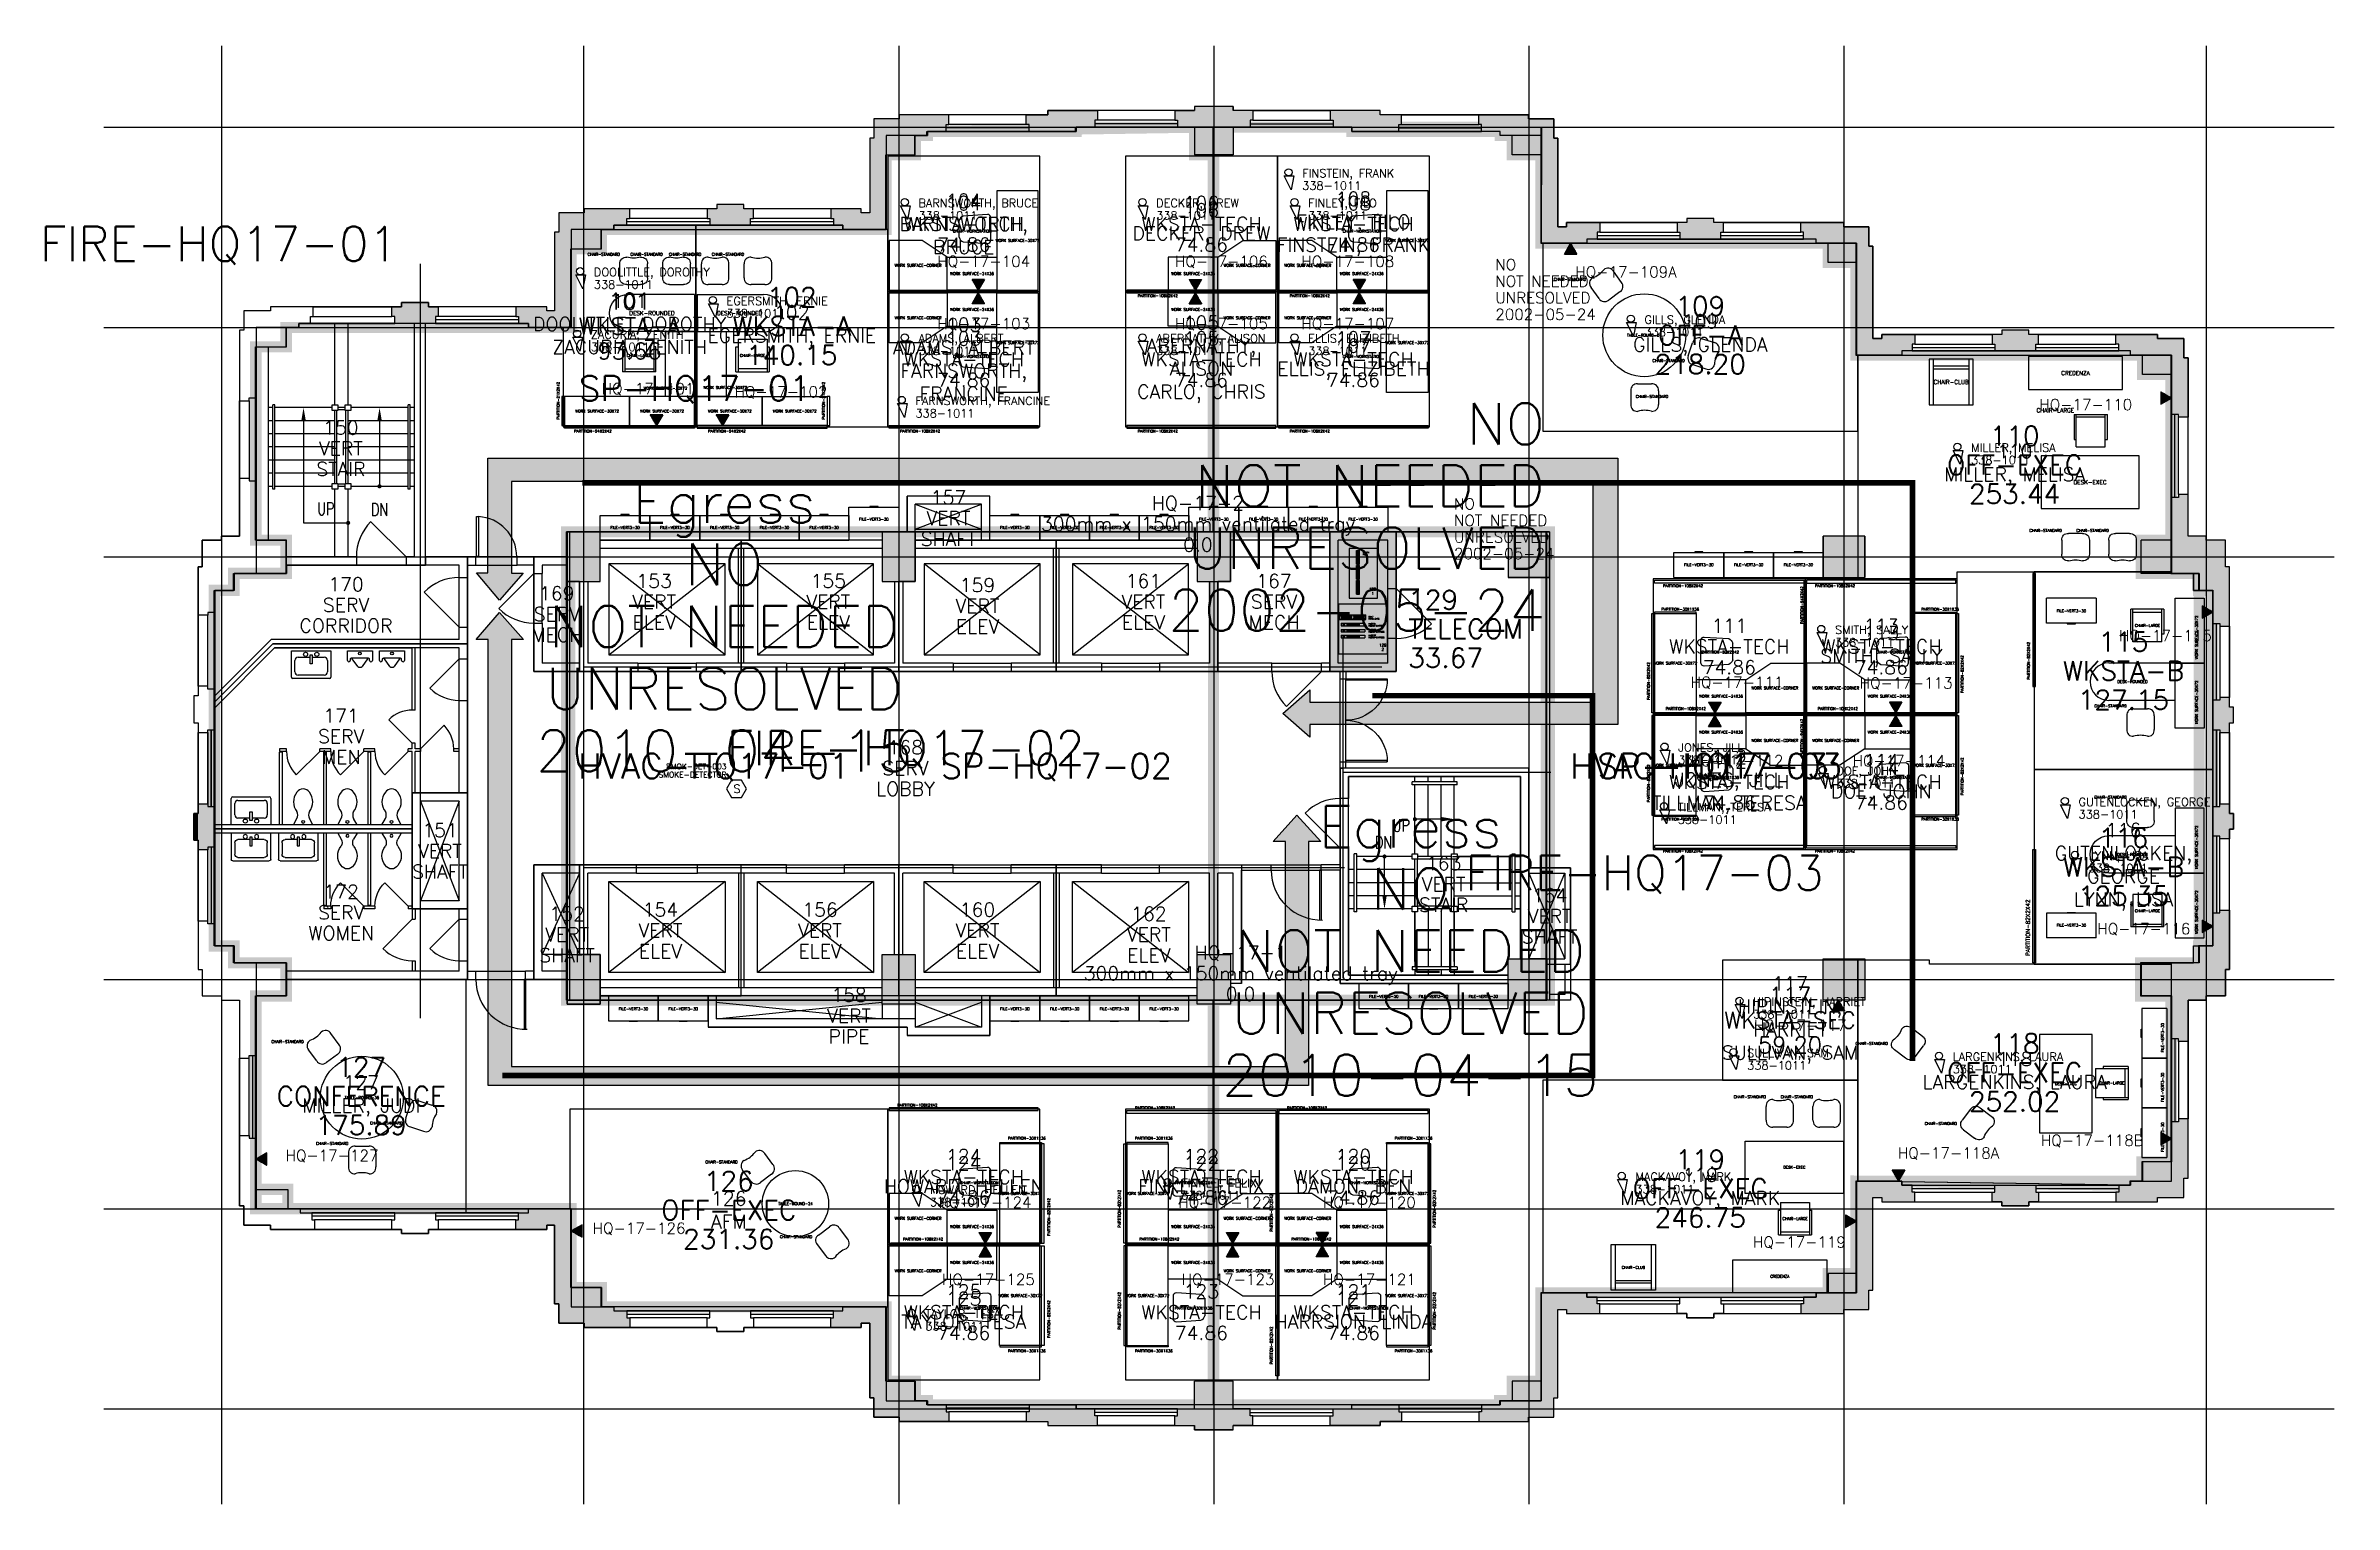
# Model space of a CAD drawing. Extents: x -90 to 1566, y -312 to 744.
import ezdxf
from ezdxf.enums import TextEntityAlignment as Align

# ---------------------------------------------------------------- set-up
doc = ezdxf.new("R2010")
doc.units = 0
doc.header["$LTSCALE"] = 120
doc.header["$MEASUREMENT"] = 0
doc.layers.get('0').update_dxf_attribs({"linetype": 'CONTINUOUS'})
for name, color, linetype in [('Deleted', 1, 'CONTINUOUS'), ('Unchanged', 8, 'CONTINUOUS'), ('Unchanged Layer Off', 2, 'CONTINUOUS')]:
    doc.layers.add(name, color=color, linetype=linetype)
doc.styles.add('ASSETTEXT', font='simplex.shx')
doc.styles.get("Standard").update_dxf_attribs({"font": 'simplex.shx'})

msp = doc.modelspace()

# ---------------------------------------------------------------- texts
at = {"layer": 'Deleted', "style": 'ASSETTEXT'}
for s, height, p in [('104', 10, (574.4, 625)), ('106', 10, (746.4, 625)), ('108', 10, (856.4, 625)), ('WKSTA-TECH', 10, (574.4, 610)), ('WKSTA-TECH', 10, (746.4, 610)), ('WKSTA-TECH', 10, (856.4, 610)), ('74.86', 10, (574.4, 595)), ('74.86', 10, (746.4, 595)), ('74.86', 10, (856.4, 595)), ('101', 12, (332.6, 553)), ('102', 14, (450, 555)), ('WKSTA-A', 12, (332.6, 535)), ('WKSTA-A', 14, (450, 534)), ('109', 14, (1107.4, 548.5)), ('103', 10, (574.4, 527)), ('105', 10, (746.4, 527)), ('107', 10, (856.4, 527)), ('OFF-A', 14, (1107.4, 527.5)), ('93.66', 12, (332.6, 517)), ('140.15', 14, (450, 513)), ('WKSTA-TECH', 10, (574.4, 512)), ('WKSTA-TECH', 10, (746.4, 512)), ('WKSTA-TECH', 10, (856.4, 512)), ('218.20', 14, (1107.4, 506.5)), ('74.86', 10, (574.4, 497)), ('74.86', 10, (746.4, 497)), ('74.86', 10, (856.4, 497)), ('150', 10, (123.7, 462.5)), ('110', 14, (1334.9, 454.5)), ('VERT', 10, (123.7, 447.5)), ('OFF-EXEC', 14, (1334.9, 433.5)), ('STAIR', 10, (123.7, 432.5)), ('157', 10, (563.4, 412)), ('253.44', 14, (1334.9, 412.5)), ('VERT', 10, (563.4, 397)), ('SHAFT', 10, (563.4, 382)), ('170', 10, (127.4, 349.1)), ('169', 10, (279.9, 342.5)), ('153', 10, (350.4, 351.5)), ('155', 10, (476.4, 351.5)), ('159', 10, (584.4, 348.5)), ('161', 10, (704.4, 351.5)), ('167', 10, (798.9, 351.5)), ('SERV', 10, (127.4, 334.1)), ('SERV', 10, (279.9, 327.5)), ('VERT', 10, (350.4, 336.5)), ('ELEV', 10, (350.4, 321.5)), ('VERT', 10, (476.4, 336.5)), ('ELEV', 10, (476.4, 321.5)), ('VERT', 10, (584.4, 333.5)), ('VERT', 10, (704.4, 336.5)), ('ELEV', 10, (704.4, 321.5)), ('MECH', 10, (798.9, 321.5)), ('SERV', 10, (798.9, 336.5)), ('CORRIDOR', 10, (127.4, 319.1)), ('MECH', 10, (279.9, 312.5)), ('ELEV', 10, (584.4, 318.5)), ('111', 10, (1128.4, 319)), ('113', 10, (1238.4, 319)), ('115', 14, (1413.7, 305.5)), ('WKSTA-TECH', 10, (1128.4, 304)), ('74.86', 10, (1128.4, 289)), ('WKSTA-TECH', 10, (1238.4, 304)), ('74.86', 10, (1238.4, 289)), ('WKSTA-B', 14, (1413.7, 284.5)), ('127.15', 14, (1413.7, 263.5)), ('SERV', 10, (123.9, 239)), ('171', 10, (123.9, 254)), ('MEN', 10, (123.9, 224)), ('168', 10, (532.2, 231)), ('SERV', 10, (532.2, 216)), ('WKSTA-TECH', 10, (1128.4, 206)), ('112', 10, (1128.4, 221)), ('WKSTA-TECH', 10, (1238.4, 206)), ('114', 10, (1238.4, 221)), ('LOBBY', 10, (532.2, 201)), ('74.86', 10, (1128.4, 191)), ('74.86', 10, (1238.4, 191)), ('VERT', 10, (195.4, 156)), ('151', 10, (195.4, 171)), ('116', 14, (1413.7, 163.5)), ('SHAFT', 10, (195.4, 141)), ('163', 10, (921.7, 147)), ('WKSTA-B', 14, (1413.7, 142.5)), ('172', 10, (123.9, 126.5)), ('VERT', 10, (921.7, 132)), ('164', 10, (998.4, 123.9)), ('125.35', 14, (1413.7, 121.5)), ('SERV', 10, (123.9, 111.5)), ('152', 10, (287.4, 110.5)), ('154', 10, (354.9, 113.5)), ('156', 10, (470.4, 113.5)), ('160', 10, (584.4, 113.5)), ('162', 10, (708.4, 110.5)), ('STAIR', 10, (921.7, 117)), ('VERT', 10, (998.4, 108.9)), ('WOMEN', 10, (123.9, 96.5)), ('VERT', 10, (287.4, 95.5)), ('VERT', 10, (354.9, 98.5)), ('VERT', 10, (470.4, 98.5)), ('VERT', 10, (584.4, 98.5)), ('VERT', 10, (708.4, 95.5)), ('SHAFT', 10, (998.4, 93.9)), ('SHAFT', 10, (287.4, 80.5)), ('ELEV', 10, (354.9, 83.5)), ('ELEV', 10, (470.4, 83.5)), ('ELEV', 10, (584.4, 83.5)), ('ELEV', 10, (708.4, 80.5)), ('158', 10, (491.4, 51.7)), ('117', 12, (1172.4, 50.5)), ('VERT', 10, (491.4, 36.7)), ('WKSTA-SEC', 12, (1172.4, 32.5)), ('PIPE', 10, (491.4, 21.7)), ('59.20', 12, (1172.4, 14.5)), ('118', 14, (1334.9, 14.5)), ('127', 14, (138.4, -2.5)), ('OFF-EXEC', 14, (1334.9, -6.5)), ('CONFERENCE', 14, (138.4, -23.5)), ('252.02', 14, (1334.9, -27.5)), ('175.89', 14, (138.4, -44.5)), ('124', 10, (574.4, -65)), ('122', 10, (746.4, -65)), ('119', 14, (1107.4, -69.5)), ('126', 14, (404.4, -85)), ('WKSTA-TECH', 10, (574.4, -80)), ('OFF-EXEC', 14, (1107.4, -90.5)), ('OFF-EXEC', 14, (404.4, -106)), ('74.86', 10, (574.4, -95)), ('246.75', 14, (1107.4, -111.5)), ('231.36', 14, (404.4, -127)), ('125', 10, (574.4, -163)), ('123', 10, (746.4, -163)), ('121', 10, (856.4, -163)), ('WKSTA-TECH', 10, (574.4, -178)), ('74.86', 10, (574.4, -193))]:
    msp.add_text(s, height=height, dxfattribs=at).set_placement(p, align=Align.CENTER)
at = {"layer": 'Deleted', "style": 'ASSETTEXT', "width": 0.75}
for s, p in [('UP', (112.8, 401.5)), ('DN', (878.2, 160))]:
    msp.add_text(s, height=9, dxfattribs=at).set_placement(p, align=Align.BOTTOM_CENTER)
msp.add_text('DN', height=9, dxfattribs=at).set_placement((151.7, 412.7), align=Align.TOP_CENTER)
at = {"layer": 'Deleted', "style": 'ASSETTEXT'}
for s, p in [('129', (896.1, 335.8)), ('TELECOM', (896.1, 314.8)), ('33.67', (896.1, 293.8))]:
    msp.add_text(s, height=14, dxfattribs=at).set_placement(p)
at = {"layer": 'Deleted', "style": 'ASSETTEXT', "width": 0.75}
for height, p in [(9, (897.3, 179.5)), (0.18, (900.9, 183.9))]:
    msp.add_text('UP', height=height, dxfattribs=at).set_placement(p, align=Align.MIDDLE_RIGHT)
at = {"layer": 'Unchanged Layer Off', "style": 'ASSETTEXT'}
for s, height, p in [('FINSTEIN, FRANK', 6, (819.4, 648.7)), ('BARNSWORTH, BRUCE', 6, (541.7, 627.1)), ('DECKER, DREW', 6, (713.7, 627.1)), ('338-1011', 6, (819.4, 639.7)), ('FINLEY, FILO', 6, (823.7, 627.1)), ('338-1011', 6, (541.7, 618.1)), ('338-1011', 6, (713.7, 618.1)), ('338-1011', 6, (823.7, 618.1)), ('DOOLITTLE, DOROTHY', 6, (306.8, 577.1)), ('NO', 8, (959.1, 581.5)), ('338-1011', 6, (306.8, 568.1)), ('NOT NEEDED', 8, (959.1, 569.5)), ('UNRESOLVED', 8, (959.1, 557.5)), ('338-1011', 6, (402.8, 547.2)), ('EGERSMITH, ERNIE', 6, (402.8, 556.2)), ('2002-05-24', 8, (959.1, 545.5)), ('GILLS, GLENDA', 6, (1067.1, 542.7)), ('ZACURIA, ZENITH', 6, (304.6, 531.9)), ('ADAMS, ALBERT', 6, (541.7, 529.1)), ('ABERNATHY, ALISON', 6, (713.7, 529.1)), ('ELLIS, ELIZIBETH', 6, (823.7, 529.1)), ('338-1011', 6, (1067.1, 533.7)), ('338-1011', 6, (304.6, 522.9)), ('338-1011', 6, (541.7, 520.1)), ('338-1011', 6, (713.7, 520.1)), ('338-1011', 6, (823.7, 520.1)), ('338-1011', 6, (539.5, 474.9)), ('FARNSWORTH, FRANCINE', 6, (539.5, 483.9)), ('MILLER, MELISA', 6, (1303.4, 450)), ('338-1011', 6, (1303.4, 441)), ('NO', 8, (929.2, 408.3)), ('NOT NEEDED', 8, (929.2, 396.3)), ('UNRESOLVED', 8, (929.2, 384.3)), ('PB17H', 1, (863.3, 376.6)), ('PB1A', 1, (863.3, 375.1)), ('2002-05-24', 8, (929.2, 372.3)), ('PN17', 1, (867.3, 330)), ('PN48-CAT5', 1, (867.3, 328.5)), ('HUB17A', 1, (867.3, 325)), ('HUB12-EXPRESS', 1, (867.3, 323.5)), ('HUB17B', 1, (867.3, 320.7)), ('HUB12-EXPRESS', 1, (867.3, 319.2)), ('HUB17C', 1, (867.3, 316.6)), ('HUB12-EXPRESS', 1, (867.3, 315.1)), ('SMITH, SALLY', 6, (1204.9, 318.1)), ('338-1011', 6, (1204.9, 309.1)), ('JONES, JILL', 6, (1091.5, 232.9)), ('338-1011', 6, (1091.5, 223.9)), ('DOE, JOHN', 6, (1206, 216)), ('338-1011', 6, (1206, 207)), ('GUTENLOCKEN, GEORGE', 6, (1381.2, 193.5)), ('TILLMAN, TERESA', 6, (1091.1, 189.7)), ('338-1011', 6, (1091.1, 180.7)), ('338-1011', 6, (1381.2, 184.5)), ('338-1011', 6, (1388.5, 145.6)), ('LYNN, LISA', 6, (1388.5, 154.6)), ('HIPINSTEIN, HARRIET', 6, (1145.7, 48.8)), ('338-1011', 6, (1145.7, 39.8)), ('SULLIVAN, SAM', 6, (1141.4, 11.7)), ('338-1011', 6, (1141.4, 2.7)), ('338-1011', 6, (1290.1, 0)), ('LARGENKINS, LAURA', 6, (1290.1, 9)), ('HOWARD, HELLEN', 6, (550, -87.3)), ('FINKLE, FELIX', 6, (731.9, -82.4)), ('338-1011', 6, (1060.5, -86.9)), ('MACKAVOY, MARK', 6, (1060.5, -77.9)), ('338-1011', 6, (550, -96.3)), ('338-1011', 6, (731.9, -91.4)), ('TAYLOR, TESA', 6, (546.7, -177.1)), ('338-1011', 6, (546.7, -186.1))]:
    msp.add_text(s, height=height, dxfattribs=at).set_placement(p)
for s, height, p in [('FIRE-HQ17-01', 25, (35.5, 588.1)), ('WORK SURFACE-30X72', 2, (613.4, 602)), ('WORK SURFACE-30X72', 2, (895.4, 602)), ('WORK SURFACE-CORNER', 2, (541.4, 584)), ('HQ-17-104', 8, (588.9, 583.9)), ('WORK SURFACE-24X36', 2, (580.4, 578)), ('WORK SURFACE-24X36', 2, (740.4, 578)), ('HQ-17-106', 8, (760.9, 583.9)), ('WORK SURFACE-CORNER', 2, (779.4, 584)), ('WORK SURFACE-CORNER', 2, (823.4, 584)), ('HQ-17-108', 8, (852.4, 583.9)), ('WORK SURFACE-24X36', 2, (862.4, 578)), ('HQ-17-109A', 8, (1053.7, 576.2)), ('DESK-ROUNDED', 3, (348.8, 548.9)), ('DESK-ROUNDED', 3, (412.3, 548.9)), ('WORK SURFACE-CORNER', 2, (541.4, 546)), ('HQ-17-103', 8, (588.9, 538.8)), ('WORK SURFACE-24X36', 2, (580.4, 552)), ('WORK SURFACE-24X36', 2, (740.4, 552)), ('HQ-17-105', 8, (760.9, 538.8)), ('WORK SURFACE-CORNER', 2, (779.4, 546)), ('WORK SURFACE-CORNER', 2, (823.4, 546)), ('HQ-17-107', 8, (852.4, 538.8)), ('WORK SURFACE-24X36', 2, (862.4, 552)), ('WORK SURFACE-30X72', 2, (613.4, 528)), ('WORK SURFACE-30X72', 2, (895.4, 528)), ('TABLE-ROUND-24', 2, (1066.9, 533.4)), ('CHAIR-LARGE', 2, (339.6, 518.7)), ('CHAIR-LARGE', 2, (421.6, 518.7)), ('SP-HQ17-01', 18, (379.8, 487)), ('HQ-17-101', 8, (346, 491.7)), ('HQ-17-102', 8, (442.2, 489.4)), ('CHAIR-CLUB', 3, (1289, 499)), ('CREDENZA', 3, (1379, 505.5)), ('WORK SURFACE-30X72', 2, (309.1, 478.5)), ('WORK SURFACE-30X72', 2, (356.1, 478.5)), ('WORK SURFACE-30X72', 2, (405.1, 478.5)), ('WORK SURFACE-30X72', 2, (452.1, 478.5)), ('HQ-17-110', 8, (1386.4, 480.2)), ('Egress', 30, (401.1, 398.5)), ('HQ-17-2', 10, (743.9, 407.8)), ('DESK-EXEC', 3, (1389.5, 426.5)), ('FILE-VERT3-30', 2, (509.4, 400.2)), ('300mm x 150mm ventilated tray', 10, (743.9, 392.8)), ('FILE-VERT3-30', 2, (755.4, 400.2)), ('FILE-VERT3-30', 2, (791.4, 400.2)), ('FILE-VERT3-30', 2, (827.4, 400.2)), ('FILE-VERT3-30', 2, (863.4, 400.2)), ('FILE-VERT3-30', 2, (329.4, 394.2)), ('FILE-VERT3-30', 2, (365.4, 394.2)), ('NO', 30, (401.1, 353.5)), ('FILE-VERT3-30', 2, (401.4, 394.2)), ('FILE-VERT3-30', 2, (437.4, 394.2)), ('FILE-VERT3-30', 2, (473.4, 394.2)), ('FILE-VERT3-30', 2, (611.4, 394.2)), ('FILE-VERT3-30', 2, (647.4, 394.2)), ('FILE-VERT3-30', 2, (683.4, 394.2)), ('FILE-VERT3-30', 2, (719.4, 394.2)), ('0.0', 10, (743.9, 377.8)), ('FILE-VERT3-30', 2, (1106.4, 367.2)), ('FILE-VERT3-30', 2, (1142.4, 367.2)), ('FILE-VERT3-30', 2, (1178.4, 367.2)), ('129', 2, (870.3, 349.5)), ('1', 2, (870.3, 346.5)), ('NOT NEEDED', 30, (401.1, 308.5)), ('FILE-VERT3-30', 2, (1376, 333.8)), ('HQ-17-115', 8, (1444, 312.9)), ('CHAIR-LARGE', 2, (1431, 323.2)), ('129', 2, (877.7, 309)), ('2', 2, (877.7, 306)), ('UNRESOLVED', 30, (401.1, 263.5)), ('WORK SURFACE-30X72', 2, (1089.4, 296)), ('HQ-17-111', 8, (1134, 279.1)), ('HQ-17-113', 8, (1256.4, 278.6)), ('WORK SURFACE-30X72', 2, (1277.4, 296)), ('DESK-ROUNDED', 2, (1420.2, 282.6)), ('WORK SURFACE-24X36', 2, (1122.4, 272)), ('WORK SURFACE-CORNER', 2, (1161.4, 278)), ('WORK SURFACE-CORNER', 2, (1205.4, 278)), ('WORK SURFACE-24X36', 2, (1244.4, 272)), ('2010-04-15', 30, (401.1, 218.5)), ('FIRE-HQ17-02', 25, (532.4, 223)), ('WORK SURFACE-24X36', 2, (1122.4, 246)), ('WORK SURFACE-CORNER', 2, (1161.4, 240)), ('WORK SURFACE-CORNER', 2, (1205.4, 240)), ('WORK SURFACE-24X36', 2, (1244.4, 246)), ('HVAC-HQ17-01', 18, (393.9, 213.5)), ('SP-HQ17-02', 18, (641.5, 213.5, 2)), ('HVAC-HQ17-03', 18, (1111.7, 213.5)), ('SP-HQ17-03', 18, (1116.5, 213.5)), ('WORK SURFACE-30X72', 2, (1089.4, 222)), ('HQ-17-112', 8, (1134, 222.3)), ('HQ-17-114', 8, (1251.2, 222.3)), ('WORK SURFACE-30X72', 2, (1277.4, 222)), ('Egress', 30, (897.6, 163.6)), ('FIRE-HQ17-03', 25, (1067.1, 132.7)), ('DESK-ROUNDED', 2, (1420.2, 157.4)), ('NO', 30, (897.6, 118.6)), ('CHAIR-LARGE', 2, (1431, 116.7)), ('NOT NEEDED', 30, (897.6, 73.6)), ('FILE-VERT3-30', 2, (1376, 106.2)), ('HQ-17-116', 8, (1428.4, 100.7)), ('HQ-17-1', 10, (774.8, 82.4)), ('300mm x 150mm ventilated tray', 10, (774.8, 67.4)), ('0.0', 10, (774.8, 52.4)), ('UNRESOLVED', 30, (897.6, 28.6)), ('FILE-VERT3-30', 2, (878.4, 54.7)), ('FILE-VERT3-30', 2, (914.4, 54.7)), ('FILE-VERT3-30', 2, (950.4, 54.7)), ('FILE-VERT3-30', 2, (335.4, 45.7)), ('FILE-VERT3-30', 2, (371.4, 45.7)), ('FILE-VERT3-30', 2, (611.4, 45.7)), ('FILE-VERT3-30', 2, (647.4, 45.7)), ('FILE-VERT3-30', 2, (683.4, 45.7)), ('FILE-VERT3-30', 2, (719.4, 45.7)), ('HQ-17-117', 8, (1179.8, 30.8)), ('2010-04-15', 30, (897.6, -16.4)), ('DESK-EXEC', 2, (1372, -8.5)), ('CHAIR-LARGE', 2, (1405.2, -8)), ('TABLE-ROUND-36', 2, (138.9, -18.6)), ('HQ-17-118B', 8, (1391.1, -52.6)), ('HQ-17-127', 8, (117.3, -63.5)), ('120', 10, (856.4, -65)), ('HQ-17-118A', 8, (1287.1, -61.7)), ('WKSTA-TECH', 10, (746.4, -80)), ('WKSTA-TECH', 10, (856.4, -80)), ('DESK-EXEC', 2, (1175.5, -69)), ('TABLE-ROUND-24', 2, (452.7, -95.4)), ('HQ-17-124', 8, (589.9, -97.5)), ('WORK SURFACE-30X72', 2, (615.4, -88)), ('WORK SURFACE-30X72', 2, (707.4, -88)), ('74.86', 10, (746.4, -95)), ('HQ-17-122', 8, (763.3, -97.5)), ('HQ-17-120', 8, (868, -97.5)), ('74.86', 10, (856.4, -95)), ('WORK SURFACE-30X72', 2, (895.4, -88)), ('HQ-17-126', 8, (339.5, -116.2)), ('WORK SURFACE-CORNER', 2, (541.4, -106)), ('WORK SURFACE-24X36', 2, (580.4, -112)), ('WORK SURFACE-24X36', 2, (740.4, -112)), ('WORK SURFACE-CORNER', 2, (779.4, -106)), ('WORK SURFACE-CORNER', 2, (823.4, -106)), ('WORK SURFACE-24X36', 2, (862.4, -112)), ('CHAIR-LARGE', 2, (1176, -106.2)), ('HQ-17-119', 8, (1179.2, -126.2)), ('WORK SURFACE-CORNER', 2, (541.4, -144)), ('HQ-17-125', 8, (592.3, -153.2)), ('WORK SURFACE-24X36', 2, (580.4, -138)), ('WORK SURFACE-24X36', 2, (740.4, -138)), ('HQ-17-123', 8, (765.7, -153.2)), ('WORK SURFACE-CORNER', 2, (779.4, -144)), ('WORK SURFACE-CORNER', 2, (823.4, -144)), ('HQ-17-121', 8, (868, -153.2)), ('WORK SURFACE-24X36', 2, (862.4, -138)), ('CHAIR-CLUB', 2, (1059, -141.5)), ('CREDENZA', 2, (1165, -148)), ('WORK SURFACE-30X72', 2, (615.4, -162)), ('WORK SURFACE-30X72', 2, (707.4, -162)), ('WORK SURFACE-30X72', 2, (895.4, -162)), ('WKSTA-TECH', 10, (746.4, -178)), ('WKSTA-TECH', 10, (856.4, -178)), ('74.86', 10, (746.4, -193)), ('74.86', 10, (856.4, -193))]:
    msp.add_text(s, height=height, dxfattribs=at).set_placement(p, align=Align.CENTER)
for s, height, p in [('CHAIR-WORKSTATION', 2, (594.6, 608.8)), ('CHAIR-WORKSTATION', 2, (876.6, 608.8)), ('CHAIR-STANDARD', 2, (325.6, 592)), ('CHAIR-STANDARD', 2, (356.6, 592)), ('CHAIR-STANDARD', 2, (384.5, 592)), ('CHAIR-STANDARD', 2, (415.5, 592)), ('PARTITION-108X2X42', 2, (729.3, 562)), ('PARTITION-108X2X42', 2, (839.3, 562)), ('CHAIR-STANDARD', 2, (1024.8, 573.9)), ('CHAIR-WORKSTATION', 2, (594.6, 518)), ('CHAIR-WORKSTATION', 2, (876.6, 518)), ('CHAIR-STANDARD', 2, (1096.2, 515)), ('WORK SURFACE-30X72', 2, (374.4, 495)), ('WORK SURFACE-30X72', 2, (417.7, 495.5)), ('NO', 30, (995, 455.3)), ('CHAIR-STANDARD', 2, (1084.2, 489)), ('CHAIR-LARGE', 3, (1378, 478.5)), ('PARTITION-94X2X42', 2, (319.6, 464)), ('PARTITION-94X2X42', 2, (416.6, 464)), ('PARTITION-108X2X42', 2, (557.3, 464)), ('PARTITION-108X2X42', 2, (729.3, 464)), ('PARTITION-108X2X42', 2, (839.3, 464)), ('NOT NEEDED', 30, (995, 410.3)), ('UNRESOLVED', 30, (995, 365.3)), ('CHAIR-STANDARD', 2, (1369, 392)), ('CHAIR-STANDARD', 2, (1403, 392)), ('2002-05-24', 30, (995, 320.3)), ('PARTITION-108X2X42', 2, (1109.4, 352)), ('PARTITION-108X2X42', 2, (1219.4, 352)), ('PARTITION-30X1X36', 2, (1106.6, 335)), ('PARTITION-30X1X36', 2, (1294.6, 335)), ('PARTITION-82X2X42', 2, (1135.4, 304)), ('CHAIR-WORKSTATION', 2, (1262.6, 304)), ('PARTITION-108X2X42', 2, (1111.4, 263)), ('PARTITION-108X2X42', 2, (1221.4, 263)), ('CHAIR-STANDARD', 2, (1416, 265)), ('SMOKE-DETECTOR', 4, (402.8, 214.2)), ('SMOK-DET-003', 4, (402.8, 220.2)), ('PARTITION-30X1X36', 2, (1135.4, 213.2)), ('CHAIR-WORKSTATION', 2, (1262.6, 213.2)), ('CHAIR-STANDARD', 2, (1416, 199)), ('PARTITION-30X1X36', 2, (1106.6, 183)), ('PARTITION-30X1X36', 2, (1294.6, 183)), ('PARTITION-108X2X42', 2, (1109.4, 160)), ('PARTITION-108X2X42', 2, (1219.4, 160)), ('CHAIR-STANDARD', 2, (96.8, 21.9)), ('CHAIR-STANDARD', 2, (1243.2, 20.6)), ('CHAIR-STANDARD', 2, (1155, -18)), ('CHAIR-STANDARD', 2, (1189, -18)), ('PARTITION-108X2X42', 2, (555.4, -24)), ('PARTITION-108X2X42', 2, (727.4, -26)), ('PARTITION-108X2X42', 2, (837.4, -26)), ('CHAIR-STANDARD', 2, (168.2, -37)), ('PARTITION-30X1X36', 2, (633.7, -48)), ('PARTITION-30X1X36', 2, (725.6, -48)), ('PARTITION-30X1X36', 2, (913.6, -48)), ('CHAIR-STANDARD', 2, (1293.2, -37.4)), ('CHAIR-STANDARD', 2, (129.1, -51.8)), ('CHAIR-STANDARD', 2, (410.8, -65.2)), ('CHAIR-WORKSTATION', 2, (599.6, -80.2)), ('PARTITION-108X2X42', 2, (756.2, -80.2)), ('CHAIR-WORKSTATION', 2, (881.6, -80.2)), ('CHAIR-STANDARD', 2, (464.8, -119.3)), ('PARTITION-108X2X42', 2, (559.5, -121)), ('PARTITION-108X2X42', 2, (730.4, -121)), ('PARTITION-108X2X42', 2, (840.4, -121)), ('CHAIR-WORKSTATION', 2, (599.6, -171)), ('PARTITION-30X1X36', 2, (754.4, -171)), ('CHAIR-WORKSTATION', 2, (881.6, -171)), ('PARTITION-30X1X36', 2, (633.7, -202)), ('PARTITION-30X1X36', 2, (725.6, -202)), ('PARTITION-30X1X36', 2, (913.6, -202))]:
    msp.add_text(s, height=height, dxfattribs=at).set_placement(p, align=Align.RIGHT)
for s, p in [('PARTITION-21X2X42', (282, 500.6)), ('PARTITION-21X2X42', (474, 500.6)), ('PARTITION-94X2X42', (1182, 352.6)), ('WORK SURFACE-30X72', (1467.5, 331.4)), ('PARTITION-82X2X42', (1298, 302.6)), ('PARTITION-82X2X42', (1071, 297.6)), ('WORK SURFACE-30X72', (1467.5, 284.4)), ('PARTITION-94X2X42', (1182, 256.6)), ('PARTITION-82X2X42', (1071, 223.6)), ('PARTITION-82X2X42', (1298, 228.6)), ('WORK SURFACE-30X72', (1467.5, 179.4)), ('WORK SURFACE-30X72', (1467.5, 132.4)), ('FILE-VERT3-30', (1443, 36.4)), ('FILE-VERT3-30', (1443, 0.4)), ('FILE-VERT3-30', (1443, -35.6)), ('PARTITION-82X2X42', (637, -90.4)), ('PARTITION-82X2X42', (688, -84.4)), ('PARTITION-82X2X42', (798, -87.4)), ('PARTITION-82X2X42', (916, -84.4)), ('PARTITION-82X2X42', (637, -164.4)), ('PARTITION-82X2X42', (688, -158.4)), ('PARTITION-82X2X42', (916, -158.4)), ('PARTITION-82X2X42', (798, -183.4))]:
    msp.add_text(s, height=2, rotation=90, dxfattribs=at).set_placement(p, align=Align.RIGHT)
for height, p in [(2, (1346, 285)), (3, (1346, 85))]:
    msp.add_text('PARTITION-82X2X42', height=height, rotation=90, dxfattribs=at).set_placement(p)
at = {"layer": 'Unchanged Layer Off', "char_height": 10, "attachment_point": 5, "style": 'ASSETTEXT'}
for s, insert, width in [('104\\PBARNSWORTH, BRUCE', (574.4, 615), 110), ('106\\PDECKER, DREW', (746.4, 615), 110), ('108\\PFINLEY, FILO\\PFINSTEIN, FRANK', (856.4, 615), 110), ('101\\PDOOLITTLE, DOROTHY\\PZACURIA, ZENITH', (332.6, 541), 146), ('102\\PEGERSMITH, ERNIE', (450, 541), 146), ('103\\PADAMS, ALBERT\\PFARNSWORTH, FRANCINE', (574.4, 517), 110), ('105\\PABERNATHY, ALISON\\PCARLO, CHRIS', (746.4, 517), 110), ('109\\PGILLS, GLENDA', (1107.4, 534.5), 228), ('107\\PELLIS, ELIZIBETH', (856.4, 517), 110), ('110\\PMILLER, MELISA', (1334.9, 440.5), 227), ('113\\PSMITH, SALLY', (1238.4, 309), 110), ('112\\PJONES, JILL\\PTILLMAN, TERESA', (1128.4, 211), 110), ('114\\PDOE, JOHN', (1238.4, 211), 110), ('116\\PGUTENLOCKEN, GEORGE\\PLYNN, LISA', (1413.7, 149.5), 141), ('117\\PHIPINSTEIN, HARRIET\\PSULLIVAN, SAM', (1172.4, 38.5), 98), ('118\\PLARGENKINS, LAURA', (1334.9, 0.5), 227), ('127\\PMILLER, JUDI', (138.4, -16.5), 169), ('124\\PHOWARD, HELLEN', (574.4, -75), 110), ('122\\PFINKLE, FELIX', (746.4, -75), 110), ('120\\PDAMON, BEN', (856.4, -75), 110), ('119\\PMACKAVOY, MARK', (1107.4, -83.5), 228), ('126\\PAFM', (404.4, -99), 230), ('125\\PTAYLOR, TESA', (574.4, -173), 110), ('121\\PHARRSION, LINDA', (856.4, -173), 110)]:
    msp.add_mtext(s, dxfattribs=dict(at, insert=insert, width=width))

# ---------------------------------------------------------------- blocks, each defined once
blk = doc.blocks.new('SMOKDET2')
at = {"layer": 'Unchanged'}
for p, q in [((-3.60845, 6.25), (-7.2169, 0)), ((-7.2169, 0), (-3.60845, -6.25)), ((3.60845, 6.25), (-3.60845, 6.25)), ((7.2169, 0), (3.60845, 6.25)), ((3.60845, -6.25), (7.2169, 0)), ((-3.60845, -6.25), (3.60845, -6.25))]:
    blk.add_line(p, q, dxfattribs=at)
blk.add_text('S', height=6, dxfattribs=at).set_placement((-2.1656, -2.9805))
blk = doc.blocks.new('SINK')
at = {"layer": 'Unchanged', "linetype": 'Continuous'}
for p, q in [((-14.325829, 0), (-14.325829, 19.083838)), ((-13.225829, 20.183838), (13.225829, 20.183838)), ((-9.504101, 17.638093), (9.504101, 17.638093)), ((14.325829, 19.083838), (14.325829, 0)), ((14.325829, 0), (-14.325829, 0)), ((-11.780083, 7.059775), (-11.780083, 15.362111)), ((-0.834839, 4.783793), (-9.504101, 4.783793)), ((-0.834839, 3.081502), (-0.834839, 9.398581)), ((-0.834839, 9.398581), (0.768051, 9.398581)), ((0.768051, 3.081502), (-0.834839, 3.081502)), ((0.768051, 9.398581), (0.768051, 3.081502)), ((9.504101, 4.783793), (0.768051, 4.783793)), ((11.780083, 15.362111), (11.780083, 7.059775))]:
    blk.add_line(p, q, dxfattribs=at)
for centre in [(-4.107406, 2.619277), (4.040619, 2.619277)]:
    blk.add_circle(centre, 1.477372, dxfattribs=at)
for centre, radius, start, end in [((-13.225829, 19.083838), 1.1, 90, 180), ((-9.504101, 15.362111), 2.275982, 90, 180), ((9.504101, 15.362111), 2.275982, 0, 90), ((13.225829, 19.083838), 1.1, 0, 90), ((-9.504101, 7.059775), 2.275982, 180, 270), ((9.504101, 7.059775), 2.275982, 270, 0)]:
    blk.add_arc(centre, radius, start, end, dxfattribs=at)
blk = doc.blocks.new('ELEV')
at = {"layer": 'Unchanged'}
for p, q in [((42, -6), (-42, -72)), ((-42, -6), (42, -72))]:
    blk.add_line(p, q, dxfattribs=at)
blk.add_lwpolyline([(-42, -72), (-42, -6), (42, -6), (42, -72)], close=True, dxfattribs=at)
blk = doc.blocks.new('WNV')
at = {"layer": 'Unchanged'}
for p, q in [((53.5, 5), (-2, 5)), ((53.5, 2.5), (-2, 2.5)), ((0, 0), (51.5, 0)), ((0, -7), (51.5, -7))]:
    blk.add_line(p, q, dxfattribs=at)
blk = doc.blocks.new('WNH')
at = {"layer": 'Unchanged'}
for p, q in [((-2, 5), (58, 5)), ((-2, 2.5), (58, 2.5)), ((0, 0), (56, 0)), ((0, -7), (56, -7))]:
    blk.add_line(p, q, dxfattribs=at)
blk = doc.blocks.new('WC-DOOR')
at = {"layer": 'Unchanged'}
blk.add_line((0, 0), (-16.970563, -16.970563), dxfattribs=at)
blk.add_arc((0, 0), 24, 180, 225, dxfattribs=at)
blk = doc.blocks.new('WCWALL')
at = {"layer": 'Unchanged'}
for p, q in [((0, -7), (0, 7)), ((0, 7), (4.5, 4.5)), ((0, -7), (4.5, -4.5))]:
    blk.add_line(p, q, dxfattribs=at)
blk.add_circle((2, 0), 1, dxfattribs=at)
for centre, radius, start, end in [((7, 9), 5.15, 240.9454, 299.0546), ((16.5, -4.05), 11.05, 50.69235, 129.30765), ((20.7, 0), 5.3, 301.89079, 58.10921), ((7, -9), 5.15, 60.9454, 119.0546), ((16.5, 4.05), 11.05, 230.69235, 309.30765)]:
    blk.add_arc(centre, radius, start, end, dxfattribs=at)
blk = doc.blocks.new('TOILET')
at = {"rotation": 180}
blk.add_blockref('WCWALL', (0, 0), dxfattribs=at)
blk = doc.blocks.new('URINAL')
at = {"layer": 'Unchanged'}
for p, q in [((0, -9), (0, 9)), ((0, 9), (7, 9)), ((5.5, 6), (5.5, -6)), ((7, 7), (6, 7)), ((6, 5.5), (11.5, 1.5)), ((7, -9), (0, -9)), ((11.5, -1.5), (6, -5.5)), ((6, -7), (7, -7))]:
    blk.add_line(p, q, dxfattribs=at)
blk.add_circle((2, 0), 1, dxfattribs=at)
for centre, radius, start, end in [((6.25, 6.25), 0.791, 108.43495, 251.56505), ((7, 8), 1, 270, 90), ((9.5, 0), 2.5, 323.1301, 36.8699), ((6.25, -6.25), 0.791, 108.43495, 251.56505), ((7, -8), 1, 270, 90)]:
    blk.add_arc(centre, radius, start, end, dxfattribs=at)
blk = doc.blocks.new('90S2')
at = {"layer": 'Unchanged'}
for p, q in [((-0.5, 0), (-0.5, 1)), ((-0.46875, 0), (-0.46875, 0.998045)), ((-0.5, 0), (-0.46875, 0)), ((-0.46875, 0), (-0.46875, 0))]:
    blk.add_line(p, q, dxfattribs=at)
blk.add_arc((-0.5, 0), 1, 0, 91.706985, dxfattribs=at)
blk = doc.blocks.new('DR-S90')
at = {"layer": 'Unchanged'}
for p, q in [((0.015, 0.00485), (0.015, 0.97)), ((0.015, 0.97), (0.062153, 0.97)), ((0.062153, 0.97), (0.062153, 0.00485)), ((0.062153, 0.00485), (0.015, 0.00485))]:
    blk.add_line(p, q, dxfattribs=at)
blk.add_arc((0.015, 0), 0.97, 0, 87.216979, dxfattribs=at)
blk = doc.blocks.new('DR-DOUB')
at = {"layer": 'Unchanged'}
for p, q in [((0, 0.5), (0.015625, 0.5)), ((0, 0), (0, 0.5)), ((0.015625, 0.5), (0.015625, 0)), ((1, 0.5), (0.984375, 0.5)), ((0.984375, 0.5), (0.984375, 0)), ((1, 0), (1, 0.5)), ((0.015625, 0), (0, 0)), ((0.984375, 0), (1, 0))]:
    blk.add_line(p, q, dxfattribs=at)
for centre, start, end in [((0, 0), 0, 90), ((1, 0), 90, 180)]:
    blk.add_arc(centre, 0.5, start, end, dxfattribs=at)
blk = doc.blocks.new('UNIT')
at = {"layer": 'Unchanged'}
blk.add_lwpolyline([(0, 0), (1, 0), (1, 1), (0, 1)], close=True, dxfattribs=at)
blk = doc.blocks.new('DC')
at = {"layer": 'Unchanged'}
for p, q in [((0, 0), (0, 18)), ((0, 18), (1.5, 18)), ((1.5, 23.5), (1.5, 0)), ((1.5, 23.5), (22.5, 23.5)), ((22.5, 23.5), (22.5, 0)), ((22.5, 18), (24, 18)), ((24, 18), (24, 0)), ((0, 0), (24, 0)), ((22.5, 2), (1.5, 2))]:
    blk.add_line(p, q, dxfattribs=at)
blk = doc.blocks.new('WKSRF')
at = {"layer": 'Unchanged'}
for p, q in [((0, 21), (47, 21)), ((0, 0), (0, 21)), ((47, 21), (47, 0)), ((47, 0), (0, 0))]:
    blk.add_line(p, q, dxfattribs=at)
blk = doc.blocks.new('FILE')
at = {"layer": 'Unchanged'}
for p, q in [((0, 18), (36, 18)), ((0, 0), (0, 18)), ((15, 18.5), (15, 18)), ((21, 18.5), (15, 18.5)), ((21, 18), (21, 18.5)), ((36, 18), (36, 0)), ((0, 0), (36, 0))]:
    blk.add_line(p, q, dxfattribs=at)
blk = doc.blocks.new('EXDSK')
at = {"layer": 'Unchanged'}
for p, q in [((0, 38), (71, 38)), ((0, 0), (0, 38)), ((71, 38), (71, 0)), ((71, 0), (0, 0))]:
    blk.add_line(p, q, dxfattribs=at)
blk = doc.blocks.new('CR')
at = {"layer": 'Unchanged'}
for p, q in [((0, 24), (68, 24)), ((0, 0), (0, 24)), ((68, 24), (68, 0)), ((68, 0), (0, 0))]:
    blk.add_line(p, q, dxfattribs=at)
blk = doc.blocks.new('CLUB')
at = {"layer": 'Unchanged'}
for p, q in [((0, 0), (0, 33)), ((0, 33), (32, 33)), ((3, 0), (3, 33)), ((29, 33), (29, 0)), ((32, 33), (32, 0)), ((32, 0), (0, 0)), ((3, 7), (29, 7)), ((29, 5), (3, 5))]:
    blk.add_line(p, q, dxfattribs=at)
blk = doc.blocks.new('SC')
at = {"layer": 'Unchanged'}
for p, q in [((5, 19.947733), (15, 19.947733)), ((0.026902, 14.947733), (0.026902, 5)), ((20, 14.947733), (20, 5))]:
    blk.add_line(p, q, dxfattribs=at)
for centre, radius, start, end in [((4.607986, 15.364468), 4.6, 85.111302, 185.197803), ((15.419135, 15.366868), 4.6, 354.772172, 95.227828), ((4.607986, 4.583266), 4.6, 174.802197, 274.888698), ((10.051231, -16.983642), 17.718889, 73.849775, 106.563395), ((15.419135, 4.580865), 4.6, 264.772172, 5.227828)]:
    blk.add_arc(centre, radius, start, end, dxfattribs=at)
blk = doc.blocks.new('RDSK')
at = {"layer": 'Unchanged'}
for p, q in [((0, 27), (48, 27)), ((0, 27), (0, 0)), ((0, 0), (48, 0))]:
    blk.add_line(p, q, dxfattribs=at)
blk.add_arc((47.993354, 13.409283), 13.539422, 270.028396, 89.971983, dxfattribs=at)
blk = doc.blocks.new('WSURF')
at = {"layer": 'Unchanged'}
for p, q in [((0, 1), (0, 0)), ((1, 1), (0, 1)), ((1, 0), (1, 1)), ((0, 0), (1, 0))]:
    blk.add_line(p, q, dxfattribs=at)
blk = doc.blocks.new('RTBL5')
at = {"layer": 'Unchanged'}
blk.add_circle((0, 0), 30, dxfattribs=at)
blk = doc.blocks.new('RTBL4')
at = {"layer": 'Unchanged'}
blk.add_circle((23.630505, 24.796866), 24, dxfattribs=at)
blk = doc.blocks.new('CWSURF')
at = {"layer": 'Unchanged'}
blk.add_lwpolyline([(24, 36), (0, 36), (0, 0), (42, 0), (42, 24)], close=True, dxfattribs=at)
blk = doc.blocks.new('CHAIR')
at = {"layer": 'Unchanged'}
blk.add_lwpolyline([(-6.087272, 11.499599, 0.234283), (-9.327464, 8.599554), (-10.501149, -9.063947, 0.418572), (-8.101414, -11.4996), (8.101414, -11.4996, 0.418572), (10.501149, -9.063947), (9.327464, 8.599554, 0.234283), (6.087272, 11.499599, 0.234283)], format="xyb", dxfattribs=at)
blk.add_lwpolyline([(-6.087273, 11.4996), (6.087273, 11.4996)], dxfattribs=at)
blk = doc.blocks.new('PART')
at = {"layer": 'Unchanged'}
for p, q in [((1, 2), (0, 2)), ((0, 2), (0, 0)), ((1, 0), (1, 2)), ((0, 0), (1, 0))]:
    blk.add_line(p, q, dxfattribs=at)
blk = doc.blocks.new('PERSON')
at = {"layer": 'Unchanged'}
blk.add_lwpolyline([(-8, 0), (-13, 10), (-6, 10), (-8, 0)], dxfattribs=at)
blk.add_circle((-9.918655, 12.655), 2.586836, dxfattribs=at)
blk = doc.blocks.new('OUTLETW')
at = {"layer": 'Unchanged'}
for p, q in [((7.8, 4.5), (0, 0)), ((7.8, -4.5), (0, 0)), ((0.2, 0.1), (7.8, 0.1)), ((0.6, 0.3), (7.8, 0.3)), ((1, 0.6), (7.8, 0.6)), ((1.3, 0.8), (7.8, 0.8)), ((1.7, 1), (7.8, 1)), ((2.1, 1.2), (7.8, 1.2)), ((2.5, 1.4), (7.8, 1.4)), ((2.9, 1.7), (7.8, 1.7)), ((3.2, 1.9), (7.8, 1.9)), ((3.6, 2.1), (7.8, 2.1)), ((4, 2.3), (7.8, 2.3)), ((4.4, 2.5), (7.8, 2.5)), ((4.8, 2.8), (7.8, 2.8)), ((5.1, 3), (7.8, 3)), ((5.5, 3.2), (7.8, 3.2)), ((5.9, 3.4), (7.8, 3.4)), ((6.3, 3.6), (7.8, 3.6)), ((6.7, 3.9), (7.8, 3.9)), ((7.1, 4.1), (7.8, 4.1)), ((7.4, 4.3), (7.8, 4.3)), ((7.8, -4.5), (7.8, 4.5)), ((0.2, -0.1), (7.8, -0.1)), ((0.6, -0.3), (7.8, -0.3)), ((1, -0.6), (7.8, -0.6)), ((1.3, -0.8), (7.8, -0.8)), ((1.7, -1), (7.8, -1)), ((2.1, -1.2), (7.8, -1.2)), ((2.5, -1.4), (7.8, -1.4)), ((2.9, -1.7), (7.8, -1.7)), ((3.2, -1.9), (7.8, -1.9)), ((3.6, -2.1), (7.8, -2.1)), ((4, -2.3), (7.8, -2.3)), ((4.4, -2.5), (7.8, -2.5)), ((4.8, -2.8), (7.8, -2.8)), ((5.1, -3), (7.8, -3)), ((5.5, -3.2), (7.8, -3.2)), ((5.9, -3.4), (7.8, -3.4)), ((6.3, -3.6), (7.8, -3.6)), ((6.7, -3.9), (7.8, -3.9)), ((7.1, -4.1), (7.8, -4.1)), ((7.4, -4.3), (7.8, -4.3))]:
    blk.add_line(p, q, dxfattribs=at)
blk = doc.blocks.new('PB3X50')
at = {"layer": 'Unchanged'}
for p, q in [((0, 21.7), (0, 31.7)), ((0, 31.7), (2.2, 31.7)), ((0, 21.7), (2.2, 21.7)), ((0, 20.9), (2.2, 20.9)), ((0, 10.9), (0, 20.9)), ((0.3, 31.3), (1.9, 31.3)), ((0.3, 30.9), (1.9, 30.9)), ((0.3, 30.5), (1.9, 30.5)), ((0.3, 30.1), (1.9, 30.1)), ((0.3, 29.7), (1.9, 29.7)), ((0.3, 29.3), (1.9, 29.3)), ((0.3, 28.9), (1.9, 28.9)), ((0.3, 28.5), (1.9, 28.5)), ((0.3, 28.1), (1.9, 28.1)), ((0.3, 27.7), (1.9, 27.7)), ((0.3, 27.3), (1.9, 27.3)), ((0.3, 26.9), (1.9, 26.9)), ((0.3, 26.5), (1.9, 26.5)), ((0.3, 26.1), (1.9, 26.1)), ((0.3, 25.7), (1.9, 25.7)), ((0.3, 25.3), (1.9, 25.3)), ((0.3, 24.9), (1.9, 24.9)), ((0.3, 24.5), (1.9, 24.5)), ((0.3, 24.1), (1.9, 24.1)), ((0.3, 23.7), (1.9, 23.7)), ((0.3, 23.3), (1.9, 23.3)), ((0.3, 22.9), (1.9, 22.9)), ((0.3, 22.5), (1.9, 22.5)), ((0.3, 22.1), (1.9, 22.1)), ((0.3, 20.5), (1.9, 20.5)), ((0.3, 20.1), (1.9, 20.1)), ((0.3, 19.7), (1.9, 19.7)), ((0.3, 19.3), (1.9, 19.3)), ((0.3, 18.9), (1.9, 18.9)), ((0.3, 18.5), (1.9, 18.5)), ((0.3, 18.1), (1.9, 18.1)), ((0.3, 17.7), (1.9, 17.7)), ((0.3, 17.3), (1.9, 17.3)), ((0.3, 16.9), (1.9, 16.9)), ((2.2, 10.9), (2.2, 20.9)), ((2.2, 21.7), (2.2, 31.7)), ((0, 10.9), (2.2, 10.9)), ((0, 0), (0, 10)), ((0, 10), (2.2, 10)), ((0, 0), (2.2, 0)), ((0.3, 16.5), (1.9, 16.5)), ((0.3, 16.1), (1.9, 16.1)), ((0.3, 15.7), (1.9, 15.7)), ((0.3, 15.3), (1.9, 15.3)), ((0.3, 14.9), (1.9, 14.9)), ((0.3, 14.5), (1.9, 14.5)), ((0.3, 14.1), (1.9, 14.1)), ((0.3, 13.7), (1.9, 13.7)), ((0.3, 13.3), (1.9, 13.3)), ((0.3, 12.9), (1.9, 12.9)), ((0.3, 12.5), (1.9, 12.5)), ((0.3, 12.1), (1.9, 12.1)), ((0.3, 11.7), (1.9, 11.7)), ((0.3, 11.3), (1.9, 11.3)), ((0.3, 9.6), (1.9, 9.6)), ((0.3, 9.2), (1.9, 9.2)), ((0.3, 8.8), (1.9, 8.8)), ((0.3, 8.4), (1.9, 8.4)), ((0.3, 8), (1.9, 8)), ((0.3, 7.6), (1.9, 7.6)), ((0.3, 7.2), (1.9, 7.2)), ((0.3, 6.8), (1.9, 6.8)), ((0.3, 6.4), (1.9, 6.4)), ((0.3, 6), (1.9, 6)), ((0.3, 5.6), (1.9, 5.6)), ((0.3, 5.2), (1.9, 5.2)), ((0.3, 4.8), (1.9, 4.8)), ((0.3, 4.4), (1.9, 4.4)), ((0.3, 4), (1.9, 4)), ((0.3, 3.6), (1.9, 3.6)), ((0.3, 3.2), (1.9, 3.2)), ((0.3, 2.8), (1.9, 2.8)), ((0.3, 2.4), (1.9, 2.4)), ((0.3, 2), (1.9, 2)), ((0.3, 1.6), (1.9, 1.6)), ((0.3, 1.2), (1.9, 1.2)), ((0.3, 0.8), (1.9, 0.8)), ((0.3, 0.4), (1.9, 0.4)), ((2.2, 0), (2.2, 10))]:
    blk.add_line(p, q, dxfattribs=at)
blk = doc.blocks.new('HUB12')
at = {"layer": 'Unchanged'}
for p, q in [((0, 1.8), (17, 1.8)), ((0, 1.8), (0, 0)), ((0, 0), (17, 0)), ((4, 1), (12.9, 1)), ((4, 1), (4, 0.3)), ((4, 0.3), (12.9, 0.3)), ((4.7, 1), (4.7, 0.3)), ((5.4, 1), (5.4, 0.3)), ((6.1, 1), (6.1, 0.3)), ((6.8, 1), (6.8, 0.3)), ((7.4, 1), (7.4, 0.3)), ((8.1, 1), (8.1, 0.3)), ((8.8, 1), (8.8, 0.3)), ((9.5, 1), (9.5, 0.3)), ((10.2, 1), (10.2, 0.3)), ((10.9, 1), (10.9, 0.3)), ((11.6, 1), (11.6, 0.3)), ((12.2, 1), (12.2, 0.3)), ((12.9, 1), (12.9, 0.3)), ((17, 1.8), (17, 0))]:
    blk.add_line(p, q, dxfattribs=at)
for points in [[(1.2, 1.3), (1.2, 1), (2.6, 1), (2.6, 1.3)], [(1.2, 0.7), (1.2, 0.3), (2.6, 0.3), (2.6, 0.7)]]:
    blk.add_lwpolyline(points, close=True, dxfattribs=at)
for s, p in [('01', (4.4, 1.3)), ('12', (12.6, 1.3))]:
    blk.add_text(s, height=0.25, dxfattribs=at).set_placement(p, align=Align.MIDDLE)
blk = doc.blocks.new('PN48')
at = {"layer": 'Unchanged'}
for p, q in [((0, 3.5), (19, 3.5)), ((0, 0), (0, 3.5)), ((0, 0), (19, 0)), ((0.9, 3), (8.9, 3)), ((0.9, 2.3), (0.9, 3)), ((0.9, 2.3), (8.9, 2.3)), ((0.9, 1.2), (8.9, 1.2)), ((0.9, 1.2), (0.9, 0.6)), ((0.9, 0.6), (8.9, 0.6)), ((1.6, 3), (1.6, 2.3)), ((1.6, 0.6), (1.6, 1.2)), ((2.3, 3), (2.3, 2.3)), ((2.3, 0.6), (2.3, 1.2)), ((2.9, 3), (2.9, 2.3)), ((2.9, 0.6), (2.9, 1.2)), ((3.6, 3), (3.6, 2.3)), ((3.6, 0.6), (3.6, 1.2)), ((4.3, 3), (4.3, 2.3)), ((4.3, 0.6), (4.3, 1.2)), ((4.9, 3), (4.9, 2.3)), ((4.9, 0.6), (4.9, 1.2)), ((5.6, 3), (5.6, 2.3)), ((5.6, 0.6), (5.6, 1.2)), ((6.3, 3), (6.3, 2.3)), ((6.3, 0.6), (6.3, 1.2)), ((6.9, 3), (6.9, 2.3)), ((6.9, 0.6), (6.9, 1.2)), ((7.6, 3), (7.6, 2.3)), ((7.6, 0.6), (7.6, 1.2)), ((8.3, 3), (8.3, 2.3)), ((8.3, 0.6), (8.3, 1.2)), ((8.9, 2.3), (8.9, 3)), ((8.9, 1.2), (8.9, 0.6)), ((10.1, 2.3), (10.1, 3)), ((18.1, 3), (10.1, 3)), ((18.1, 2.3), (10.1, 2.3)), ((10.1, 1.2), (10.1, 0.6)), ((18.1, 1.2), (10.1, 1.2)), ((18.1, 0.6), (10.1, 0.6)), ((10.7, 3), (10.7, 2.3)), ((10.7, 0.6), (10.7, 1.2)), ((11.4, 3), (11.4, 2.3)), ((11.4, 0.6), (11.4, 1.2)), ((12.1, 3), (12.1, 2.3)), ((12.1, 0.6), (12.1, 1.2)), ((12.7, 3), (12.7, 2.3)), ((12.7, 0.6), (12.7, 1.2)), ((13.4, 3), (13.4, 2.3)), ((13.4, 0.6), (13.4, 1.2)), ((14.1, 3), (14.1, 2.3)), ((14.1, 0.6), (14.1, 1.2)), ((14.7, 3), (14.7, 2.3)), ((14.7, 0.6), (14.7, 1.2)), ((15.4, 3), (15.4, 2.3)), ((15.4, 0.6), (15.4, 1.2)), ((16.1, 3), (16.1, 2.3)), ((16.1, 0.6), (16.1, 1.2)), ((16.7, 3), (16.7, 2.3)), ((16.7, 0.6), (16.7, 1.2)), ((17.4, 3), (17.4, 2.3)), ((17.4, 0.6), (17.4, 1.2)), ((18.1, 2.3), (18.1, 3)), ((18.1, 1.2), (18.1, 0.6)), ((19, 0), (19, 3.5))]:
    blk.add_line(p, q, dxfattribs=at)
for s, p in [('01', (1.3, 2.1)), ('25', (1.3, 0.3)), ('24', (17.7, 2.1)), ('48', (17.7, 0.3))]:
    blk.add_text(s, height=0.25, dxfattribs=at).set_placement(p, align=Align.MIDDLE)

# ---------------------------------------------------------------- hatches: boundary and pattern name
at = {"layer": 'Deleted'}
for points in [[(635.2, 697), (671.2, 697), (671.2, 690), (669.2, 690), (669.2, 685), (655.7, 685), (655.7, 682), (621.7, 682), (621.7, 687), (619.7, 687), (619.7, 694), (635.2, 694)], [(875.7, 697), (839.7, 697), (839.7, 690), (841.7, 690), (841.7, 685), (855.2, 685), (855.2, 682), (889.2, 682), (889.2, 687), (891.2, 687), (891.2, 694), (875.7, 694)], [(518.4, 611), (518.4, 665), (539.4, 665), (539.4, 679), (548.2, 679), (548.2, 682), (561.7, 682), (561.7, 687), (563.7, 687), (563.7, 694), (527.7, 694), (527.7, 691), (509.4, 691), (509.4, 677), (506.4, 677), (506.4, 623), (500.2, 623), (500.2, 626), (478.2, 626), (478.2, 619), (480.2, 619), (480.2, 614), (486.9, 614), (486.9, 611)], [(992.4, 601), (992.4, 665), (971.4, 665), (971.4, 679), (962.7, 679), (962.7, 682), (949.2, 682), (949.2, 687), (947.2, 687), (947.2, 694), (983.2, 694), (983.2, 691), (1001.4, 691), (1001.4, 677), (1004.4, 677), (1004.4, 613), (1010.7, 613), (1010.7, 616), (1034.7, 616), (1034.7, 609), (1032.7, 609), (1032.7, 604), (1025.4, 604), (1025.4, 601)], [(259.4, 540), (290.4, 540), (290.4, 597), (312.4, 597), (312.4, 611), (321.2, 611), (321.2, 614), (330.7, 614), (330.7, 619), (332.7, 619), (332.7, 626), (299.7, 626), (299.7, 623), (281.4, 623), (281.4, 609), (278.4, 609), (278.4, 552), (272.7, 552), (272.7, 555), (250.2, 555), (250.2, 548), (252.2, 548), (252.2, 543), (259.4, 543)], [(415.2, 629), (395.7, 629), (395.7, 626), (388.7, 626), (388.7, 619), (390.7, 619), (390.7, 614), (420.2, 614), (420.2, 619), (422.2, 619), (422.2, 626), (415.2, 626)], [(1220.4, 587), (1220.4, 520), (1253.4, 520), (1253.4, 523), (1260.7, 523), (1260.7, 528), (1262.7, 528), (1262.7, 535), (1238.7, 535), (1238.7, 532), (1232.4, 532), (1232.4, 599), (1229.4, 599), (1229.4, 613), (1211.2, 613), (1211.2, 616), (1180.2, 616), (1180.2, 609), (1182.2, 609), (1182.2, 604), (1191.2, 604), (1191.2, 601), (1199.9, 601), (1199.9, 587)], [(192.2, 548), (192.2, 543), (162.7, 543), (162.7, 548), (160.7, 548), (160.7, 555), (167.7, 555), (167.7, 558), (187.2, 558), (187.2, 555), (194.2, 555), (194.2, 548)], [(1468.4, 349.7), (1468.4, 362), (1426.4, 362), (1426.4, 386), (1448.4, 386), (1448.4, 417), (1453.4, 417), (1453.4, 419), (1460.4, 419), (1460.4, 389), (1473.4, 389), (1473.4, 386), (1487.4, 386), (1487.4, 366.7), (1490.4, 366.7), (1490.4, 323.7), (1483.4, 323.7), (1483.4, 325.7), (1478.4, 325.7), (1478.4, 349.7)], [(311.4, 356), (311.4, 392), (287.4, 392), (287.4, 356)], [(539.4, 392), (515.4, 392), (515.4, 356), (539.4, 356)], [(767.4, 392), (743.4, 392), (743.4, 356), (767.4, 356)], [(998.4, 392), (998.4, 359), (968.4, 359), (968.4, 392)], [(1226.4, 389), (1196.4, 389), (1196.4, 359), (1226.4, 359)], [(1478.4, 270.2), (1478.4, 248.7), (1483.4, 248.7), (1483.4, 246.7), (1490.4, 246.7), (1490.4, 253.7), (1493.4, 253.7), (1493.4, 265.2), (1490.4, 265.2), (1490.4, 272.2), (1483.4, 272.2), (1483.4, 270.2)], [(1468.4, 80), (1426.4, 80), (1426.4, 56), (1448.4, 56), (1448.4, 25), (1453.4, 25), (1453.4, 23), (1460.4, 23), (1460.4, 53), (1473.4, 53), (1473.4, 56), (1487.4, 56), (1487.4, 75.2), (1490.4, 75.2), (1490.4, 118.2), (1483.4, 118.2), (1483.4, 116.2), (1478.4, 116.2), (1478.4, 92.2), (1468.4, 92.2)], [(311.4, 86), (311.4, 50), (287.4, 50), (287.4, 86)], [(515.4, 86), (539.4, 86), (539.4, 50), (515.4, 50)], [(743.4, 86), (767.4, 86), (767.4, 50), (743.4, 50)], [(968.4, 83), (996.4, 83), (996.4, 53), (968.4, 53)], [(1226.4, 83), (1226.4, 53), (1196.4, 53), (1196.4, 83)], [(1408.2, -86), (1408.2, -93), (1438.2, -93), (1438.2, -90), (1457.4, -90), (1457.4, -76), (1460.4, -76), (1460.4, -33), (1453.4, -33), (1453.4, -35), (1448.4, -35), (1448.4, -64), (1427.4, -64), (1427.4, -78), (1418.7, -78), (1418.7, -81), (1410.2, -81), (1410.2, -86)], [(321.2, -169), (321.2, -172), (330.7, -172), (330.7, -177), (332.7, -177), (332.7, -184), (299.7, -184), (299.7, -181), (281.4, -181), (281.4, -167), (278.4, -167), (278.4, -110), (272.7, -110), (272.7, -113), (250.2, -113), (250.2, -106), (252.2, -106), (252.2, -101), (259.4, -101), (259.4, -98), (290.4, -98), (290.4, -155), (312.4, -155), (312.4, -169)], [(486.9, -169), (518.4, -169), (518.4, -223), (539.4, -223), (539.4, -237), (548.2, -237), (548.2, -240), (561.7, -240), (561.7, -245), (563.7, -245), (563.7, -252), (527.7, -252), (527.7, -249), (509.4, -249), (509.4, -235), (506.4, -235), (506.4, -181), (500.2, -181), (500.2, -184), (478.2, -184), (478.2, -177), (480.2, -177), (480.2, -172), (486.9, -172)]]:
    msp.add_hatch(color=256, dxfattribs=at).paths.add_polyline_path(points)
h = msp.add_hatch(color=256, dxfattribs=at)
h.paths.add_polyline_path([(769.4, 665), (741.4, 665), (741.4, 685), (729.2, 685), (729.2, 690), (727.2, 690), (727.2, 697), (741.4, 697), (741.4, 700), (769.4, 700), (769.4, 697), (783.7, 697), (783.7, 690), (781.7, 690), (781.7, 685), (769.4, 685)])
h.paths.add_polyline_path([(1117.2, 619), (1097.7, 619), (1097.7, 616), (1090.7, 616), (1090.7, 609), (1092.7, 609), (1092.7, 604), (1122.2, 604), (1122.2, 609), (1124.2, 609), (1124.2, 616), (1117.2, 616)])
h.paths.add_polyline_path([(1345.2, 538), (1325.7, 538), (1325.7, 535), (1318.7, 535), (1318.7, 528), (1320.7, 528), (1320.7, 523), (1350.2, 523), (1350.2, 528), (1352.2, 528), (1352.2, 535), (1345.2, 535)])
h.paths.add_polyline_path([(1408.2, 528), (1408.2, 535), (1438.2, 535), (1438.2, 532), (1457.4, 532), (1457.4, 518), (1460.4, 518), (1460.4, 475), (1453.4, 475), (1453.4, 477), (1448.4, 477), (1448.4, 506), (1427.4, 506), (1427.4, 520), (1418.7, 520), (1418.7, 523), (1410.2, 523), (1410.2, 528)])
h.paths.add_polyline_path([(1493.4, 176.7), (1490.4, 176.7), (1490.4, 169.7), (1483.4, 169.7), (1483.4, 171.7), (1478.4, 171.7), (1478.4, 193.2), (1483.4, 193.2), (1483.4, 195.2), (1490.4, 195.2), (1490.4, 188.2), (1493.4, 188.2)])
h = msp.add_hatch(color=256, dxfattribs=at)
h.paths.add_polyline_path([(1345.2, -96), (1325.7, -96), (1325.7, -93), (1318.7, -93), (1318.7, -86), (1320.7, -86), (1320.7, -81), (1350.2, -81), (1350.2, -86), (1352.2, -86), (1352.2, -93), (1345.2, -93)])
h.paths.add_polyline_path([(1220.4, -145), (1220.4, -78), (1253.4, -78), (1253.4, -81), (1260.7, -81), (1260.7, -86), (1262.7, -86), (1262.7, -93), (1238.7, -93), (1238.7, -90), (1232.4, -90), (1232.4, -157), (1229.4, -157), (1229.4, -171), (1211.2, -171), (1211.2, -174), (1180.2, -174), (1180.2, -167), (1182.2, -167), (1182.2, -162), (1191.2, -162), (1191.2, -159), (1199.9, -159), (1199.9, -145)])
h = msp.add_hatch(color=256, dxfattribs=at)
h.paths.add_polyline_path([(1025.4, -159), (992.4, -159), (992.4, -223), (971.4, -223), (971.4, -237), (962.7, -237), (962.7, -240), (949.2, -240), (949.2, -245), (947.2, -245), (947.2, -252), (983.2, -252), (983.2, -249), (1001.4, -249), (1001.4, -235), (1004.4, -235), (1004.4, -171), (1010.7, -171), (1010.7, -174), (1034.7, -174), (1034.7, -167), (1032.7, -167), (1032.7, -162), (1025.4, -162)])
h.paths.add_polyline_path([(875.7, -255), (839.7, -255), (839.7, -248), (841.7, -248), (841.7, -243), (855.2, -243), (855.2, -240), (889.2, -240), (889.2, -245), (891.2, -245), (891.2, -252), (875.7, -252)])
at = {"layer": 'Unchanged'}
h = msp.add_hatch(color=256, dxfattribs=at)
h.paths.add_polyline_path([(655.7, -243), (655.7, -240), (621.7, -240), (621.7, -245), (619.7, -245), (619.7, -252), (635.2, -252), (635.2, -255), (671.2, -255), (671.2, -248), (669.2, -248), (669.2, -243)])
h.paths.add_polyline_path([(769.4, -243), (769.4, -223), (741.4, -223), (741.4, -243), (729.2, -243), (729.2, -248), (727.2, -248), (727.2, -255), (741.4, -255), (741.4, -258), (769.4, -258), (769.4, -255), (783.7, -255), (783.7, -248), (781.7, -248), (781.7, -243)])
at = {"layer": 'Unchanged Layer Off'}
for points in [[(238.6, 342.5), (221.9, 362.3), (230, 362.3), (230, 445.3), (1047.7, 445.3), (1047.7, 252.5), (824.9, 252.5), (824.9, 243.3), (805.4, 260.5), (824.8, 277.7), (824.8, 268.8), (1029.9, 268.8), (1029.9, 428.4), (247.2, 428.4), (247.2, 362.2), (255.7, 362.2)], [(238.6, 342.5), (221.9, 362.3), (230, 362.3), (230, 445.3), (1047.7, 445.3), (1047.7, 252.5), (824.9, 252.5), (824.9, 243.3), (805.4, 260.5), (824.8, 277.7), (824.8, 268.8), (1029.9, 268.8), (1029.9, 428.4), (247.2, 428.4), (247.2, 362.2), (255.7, 362.2)], [(839.4, 392), (839.4, 291), (887.4, 291), (887.4, 392)], [(238.6, 333.6), (255.8, 314.2), (247.1, 314.2), (247.1, 5), (807.2, 5), (807.2, 167.8), (798.3, 167.8), (815.5, 187), (832.8, 167.8), (823.9, 167.8), (823.9, -8.8), (230.2, -8.8), (230.2, 314.1), (221.5, 314.1)], [(238.6, 333.6), (255.8, 314.2), (247.1, 314.2), (247.1, 5), (807.2, 5), (807.2, 167.8), (798.3, 167.8), (815.5, 187), (832.8, 167.8), (823.9, 167.8), (823.9, -8.8), (230.2, -8.8), (230.2, 314.1), (221.5, 314.1)]]:
    msp.add_hatch(color=256, dxfattribs=at).paths.add_polyline_path(points)

# ---------------------------------------------------------------- linework, layer by layer
at = {"layer": 'Deleted'}
for p, q in [((635.2, 694), (635.2, 697)), ((635.2, 697), (671.2, 697)), ((635.2, 694), (635.2, 697)), ((635.2, 697), (671.2, 697)), ((671.2, 697), (671.2, 690)), ((671.2, 697), (671.2, 690)), ((727.2, 697), (741.4, 697)), ((727.2, 697), (727.2, 690)), ((727.2, 697), (741.4, 697)), ((727.2, 697), (727.2, 690)), ((741.4, 700), (741.4, 697)), ((769.4, 700), (741.4, 700)), ((741.4, 700), (741.4, 697)), ((769.4, 700), (741.4, 700)), ((769.4, 700), (769.4, 697)), ((769.4, 700), (769.4, 697)), ((783.7, 697), (769.4, 697)), ((783.7, 697), (769.4, 697)), ((783.7, 697), (783.7, 690)), ((783.7, 697), (783.7, 690)), ((839.7, 697), (839.7, 690)), ((875.7, 697), (839.7, 697)), ((839.7, 697), (839.7, 690)), ((875.7, 697), (839.7, 697)), ((875.7, 694), (875.7, 697)), ((875.7, 694), (875.7, 697)), ((527.7, 691), (509.4, 691)), ((509.4, 691), (509.4, 677)), ((527.7, 691), (509.4, 691)), ((509.4, 691), (509.4, 677)), ((563.7, 694), (527.7, 694)), ((527.7, 694), (527.7, 691)), ((563.7, 694), (527.7, 694)), ((527.7, 694), (527.7, 691)), ((539.4, 665), (539.4, 679)), ((539.4, 679), (548.2, 679)), ((539.4, 665), (539.4, 679)), ((539.4, 679), (548.2, 679)), ((548.2, 682), (561.7, 682)), ((548.2, 679), (548.2, 682)), ((548.2, 682), (561.7, 682)), ((548.2, 679), (548.2, 682)), ((561.7, 682), (561.7, 687)), ((561.7, 687), (563.7, 687)), ((561.7, 682), (561.7, 687)), ((561.7, 687), (563.7, 687)), ((563.7, 687), (563.7, 694)), ((563.7, 687), (563.7, 694)), ((619.7, 687), (619.7, 694)), ((619.7, 694), (635.2, 694)), ((619.7, 687), (619.7, 694)), ((619.7, 694), (635.2, 694)), ((621.7, 687), (619.7, 687)), ((621.7, 687), (619.7, 687)), ((621.7, 682), (621.7, 687)), ((621.7, 682), (621.7, 687)), ((655.7, 682), (621.7, 682)), ((655.7, 682), (621.7, 682)), ((669.2, 685), (655.7, 685)), ((655.7, 685), (655.7, 682)), ((669.2, 685), (655.7, 685)), ((655.7, 685), (655.7, 682)), ((671.2, 690), (669.2, 690)), ((669.2, 690), (669.2, 685)), ((671.2, 690), (669.2, 690)), ((669.2, 690), (669.2, 685)), ((727.2, 690), (729.2, 690)), ((727.2, 690), (729.2, 690)), ((729.2, 690), (729.2, 685)), ((729.2, 690), (729.2, 685)), ((729.2, 685), (741.4, 685)), ((729.2, 685), (741.4, 685)), ((741.4, 685), (741.4, 665)), ((741.4, 685), (741.4, 665)), ((769.4, 685), (769.4, 665)), ((781.7, 685), (769.4, 685)), ((769.4, 685), (769.4, 665)), ((781.7, 685), (769.4, 685)), ((781.7, 690), (781.7, 685)), ((783.7, 690), (781.7, 690)), ((781.7, 690), (781.7, 685)), ((783.7, 690), (781.7, 690)), ((839.7, 690), (841.7, 690)), ((839.7, 690), (841.7, 690)), ((841.7, 690), (841.7, 685)), ((841.7, 690), (841.7, 685)), ((841.7, 685), (855.2, 685)), ((841.7, 685), (855.2, 685)), ((855.2, 685), (855.2, 682)), ((855.2, 685), (855.2, 682)), ((855.2, 682), (889.2, 682)), ((855.2, 682), (889.2, 682)), ((891.2, 694), (875.7, 694)), ((891.2, 694), (875.7, 694)), ((889.2, 682), (889.2, 687)), ((889.2, 687), (891.2, 687)), ((889.2, 682), (889.2, 687)), ((889.2, 687), (891.2, 687)), ((891.2, 687), (891.2, 694)), ((891.2, 687), (891.2, 694)), ((947.2, 687), (947.2, 694)), ((947.2, 694), (983.2, 694)), ((947.2, 687), (947.2, 694)), ((947.2, 694), (983.2, 694)), ((949.2, 687), (947.2, 687)), ((949.2, 687), (947.2, 687)), ((949.2, 682), (949.2, 687)), ((949.2, 682), (949.2, 687)), ((962.7, 682), (949.2, 682)), ((962.7, 682), (949.2, 682)), ((962.7, 679), (962.7, 682)), ((962.7, 679), (962.7, 682)), ((971.4, 679), (962.7, 679)), ((971.4, 679), (962.7, 679)), ((971.4, 665), (971.4, 679)), ((971.4, 665), (971.4, 679)), ((983.2, 694), (983.2, 691)), ((983.2, 694), (983.2, 691)), ((983.2, 691), (1001.4, 691)), ((983.2, 691), (1001.4, 691)), ((1001.4, 691), (1001.4, 677)), ((1001.4, 691), (1001.4, 677)), ((509.4, 677), (506.4, 677)), ((506.4, 677), (506.4, 623)), ((509.4, 677), (506.4, 677)), ((506.4, 677), (506.4, 623)), ((518.4, 611), (518.4, 665)), ((518.4, 665), (539.4, 665)), ((518.4, 665), (539.4, 665)), ((518.4, 611), (518.4, 665)), ((769.4, 665), (741.4, 665)), ((769.4, 665), (741.4, 665)), ((992.4, 665), (971.4, 665)), ((992.4, 665), (971.4, 665)), ((992.4, 601), (992.4, 665)), ((992.4, 601), (992.4, 665)), ((1001.4, 677), (1004.4, 677)), ((1001.4, 677), (1004.4, 677)), ((1004.4, 677), (1004.4, 613)), ((1004.4, 677), (1004.4, 613)), ((299.7, 623), (281.4, 623)), ((281.4, 623), (281.4, 609)), ((299.7, 623), (281.4, 623)), ((281.4, 623), (281.4, 609)), ((332.7, 626), (299.7, 626)), ((299.7, 626), (299.7, 623)), ((332.7, 626), (299.7, 626)), ((299.7, 626), (299.7, 623)), ((321.2, 614), (330.7, 614)), ((321.2, 611), (321.2, 614)), ((321.2, 614), (330.7, 614)), ((321.2, 611), (321.2, 614)), ((330.7, 614), (330.7, 619)), ((330.7, 619), (332.7, 619)), ((330.7, 614), (330.7, 619)), ((330.7, 619), (332.7, 619)), ((332.7, 619), (332.7, 626)), ((332.7, 619), (332.7, 626)), ((395.7, 626), (388.7, 626)), ((388.7, 626), (388.7, 619)), ((395.7, 626), (388.7, 626)), ((388.7, 626), (388.7, 619)), ((388.7, 619), (390.7, 619)), ((388.7, 619), (390.7, 619)), ((390.7, 619), (390.7, 614)), ((390.7, 619), (390.7, 614)), ((390.7, 614), (420.2, 614)), ((390.7, 614), (420.2, 614)), ((395.7, 629), (395.7, 626)), ((415.2, 629), (395.7, 629)), ((395.7, 629), (395.7, 626)), ((415.2, 629), (395.7, 629)), ((415.2, 626), (415.2, 629)), ((415.2, 626), (415.2, 629)), ((422.2, 626), (415.2, 626)), ((422.2, 626), (415.2, 626)), ((420.2, 614), (420.2, 619)), ((420.2, 619), (422.2, 619)), ((420.2, 614), (420.2, 619)), ((420.2, 619), (422.2, 619)), ((422.2, 619), (422.2, 626)), ((422.2, 619), (422.2, 626)), ((500.2, 626), (478.2, 626)), ((478.2, 626), (478.2, 619)), ((500.2, 626), (478.2, 626)), ((478.2, 626), (478.2, 619)), ((478.2, 619), (480.2, 619)), ((478.2, 619), (480.2, 619)), ((480.2, 619), (480.2, 614)), ((480.2, 619), (480.2, 614)), ((480.2, 614), (486.9, 614)), ((480.2, 614), (486.9, 614)), ((486.9, 614), (486.9, 611)), ((486.9, 614), (486.9, 611)), ((500.2, 623), (500.2, 626)), ((500.2, 623), (500.2, 626)), ((506.4, 623), (500.2, 623)), ((506.4, 623), (500.2, 623)), ((1004.4, 613), (1010.7, 613)), ((1004.4, 613), (1010.7, 613)), ((1010.7, 613), (1010.7, 616)), ((1010.7, 616), (1034.7, 616)), ((1010.7, 613), (1010.7, 616)), ((1010.7, 616), (1034.7, 616)), ((1034.7, 616), (1034.7, 609)), ((1034.7, 616), (1034.7, 609)), ((1097.7, 616), (1090.7, 616)), ((1090.7, 616), (1090.7, 609)), ((1097.7, 616), (1090.7, 616)), ((1090.7, 616), (1090.7, 609)), ((1097.7, 619), (1097.7, 616)), ((1117.2, 619), (1097.7, 619)), ((1097.7, 619), (1097.7, 616)), ((1117.2, 619), (1097.7, 619)), ((1117.2, 616), (1117.2, 619)), ((1117.2, 616), (1117.2, 619)), ((1124.2, 616), (1117.2, 616)), ((1124.2, 616), (1117.2, 616)), ((1124.2, 609), (1124.2, 616)), ((1124.2, 609), (1124.2, 616)), ((1180.2, 609), (1180.2, 616)), ((1180.2, 616), (1211.2, 616)), ((1180.2, 609), (1180.2, 616)), ((1180.2, 616), (1211.2, 616)), ((1211.2, 616), (1211.2, 613)), ((1211.2, 616), (1211.2, 613)), ((1211.2, 613), (1229.4, 613)), ((1211.2, 613), (1229.4, 613)), ((1229.4, 613), (1229.4, 599)), ((1229.4, 613), (1229.4, 599)), ((281.4, 609), (278.4, 609)), ((278.4, 609), (278.4, 552)), ((281.4, 609), (278.4, 609)), ((278.4, 609), (278.4, 552)), ((290.4, 540), (290.4, 597)), ((290.4, 597), (312.4, 597)), ((290.4, 540), (290.4, 597)), ((290.4, 597), (312.4, 597)), ((312.4, 597), (312.4, 611)), ((312.4, 611), (321.2, 611)), ((312.4, 597), (312.4, 611)), ((312.4, 611), (321.2, 611)), ((486.9, 611), (518.4, 611)), ((486.9, 611), (518.4, 611)), ((1025.4, 601), (992.4, 601)), ((1025.4, 601), (992.4, 601)), ((1032.7, 604), (1025.4, 604)), ((1025.4, 604), (1025.4, 601)), ((1032.7, 604), (1025.4, 604)), ((1025.4, 604), (1025.4, 601)), ((1034.7, 609), (1032.7, 609)), ((1032.7, 609), (1032.7, 604)), ((1034.7, 609), (1032.7, 609)), ((1032.7, 609), (1032.7, 604)), ((1090.7, 609), (1092.7, 609)), ((1090.7, 609), (1092.7, 609)), ((1092.7, 609), (1092.7, 604)), ((1092.7, 609), (1092.7, 604)), ((1092.7, 604), (1122.2, 604)), ((1092.7, 604), (1122.2, 604)), ((1122.2, 604), (1122.2, 609)), ((1122.2, 609), (1124.2, 609)), ((1122.2, 604), (1122.2, 609)), ((1122.2, 609), (1124.2, 609)), ((1182.2, 609), (1180.2, 609)), ((1182.2, 609), (1180.2, 609)), ((1182.2, 604), (1182.2, 609)), ((1182.2, 604), (1182.2, 609)), ((1191.2, 604), (1182.2, 604)), ((1191.2, 604), (1182.2, 604)), ((1191.2, 601), (1191.2, 604)), ((1191.2, 601), (1191.2, 604)), ((1199.9, 601), (1191.2, 601)), ((1199.9, 601), (1191.2, 601)), ((1199.9, 587), (1199.9, 601)), ((1199.9, 587), (1199.9, 601)), ((1229.4, 599), (1232.4, 599)), ((1229.4, 599), (1232.4, 599)), ((1232.4, 599), (1232.4, 532)), ((1232.4, 599), (1232.4, 532)), ((1220.4, 587), (1199.9, 587)), ((1220.4, 587), (1199.9, 587)), ((1220.4, 520), (1220.4, 587)), ((1220.4, 587), (1220.4, 520)), ((72.7, 552), (53.4, 552)), ((53.4, 552), (53.4, 538)), ((72.7, 552), (53.4, 552)), ((53.4, 552), (53.4, 538)), ((103.7, 555), (72.7, 555)), ((72.7, 555), (72.7, 552)), ((103.7, 555), (72.7, 555)), ((72.7, 555), (72.7, 552)), ((101.7, 543), (101.7, 548)), ((101.7, 548), (103.7, 548)), ((101.7, 543), (101.7, 548)), ((101.7, 548), (103.7, 548)), ((103.7, 555), (160.7, 555)), ((103.7, 548), (103.7, 555)), ((103.7, 548), (103.7, 555)), ((103.7, 548), (160.7, 548)), ((160.7, 548), (160.7, 555)), ((160.7, 555), (167.7, 555)), ((160.7, 548), (160.7, 555)), ((160.7, 555), (167.7, 555)), ((162.7, 548), (160.7, 548)), ((162.7, 548), (160.7, 548)), ((162.7, 543), (162.7, 548)), ((162.7, 543), (162.7, 548)), ((167.7, 555), (167.7, 558)), ((167.7, 558), (187.2, 558)), ((167.7, 555), (167.7, 558)), ((167.7, 558), (187.2, 558)), ((187.2, 558), (187.2, 555)), ((187.2, 558), (187.2, 555)), ((187.2, 555), (194.2, 555)), ((187.2, 555), (194.2, 555)), ((194.2, 548), (192.2, 548)), ((192.2, 548), (192.2, 543)), ((194.2, 548), (192.2, 548)), ((192.2, 548), (192.2, 543)), ((194.2, 555), (194.2, 548)), ((194.2, 555), (194.2, 548)), ((272.7, 555), (250.2, 555)), ((250.2, 555), (250.2, 548)), ((272.7, 555), (250.2, 555)), ((250.2, 555), (250.2, 548)), ((250.2, 548), (252.2, 548)), ((250.2, 548), (252.2, 548)), ((252.2, 548), (252.2, 543)), ((252.2, 548), (252.2, 543)), ((272.7, 552), (272.7, 555)), ((272.7, 552), (272.7, 555)), ((278.4, 552), (272.7, 552)), ((278.4, 552), (272.7, 552)), ((53.4, 538), (50.4, 538)), ((50.4, 538), (50.4, 487)), ((53.4, 538), (50.4, 538)), ((50.4, 538), (50.4, 487)), ((84.4, 526), (84.4, 540)), ((84.4, 540), (93.2, 540)), ((84.4, 526), (84.4, 540)), ((84.4, 540), (93.2, 540)), ((93.2, 540), (93.2, 543)), ((93.2, 543), (101.7, 543)), ((93.2, 540), (93.2, 543)), ((93.2, 543), (101.7, 543)), ((101.7, 543), (162.7, 543)), ((119.4, 484), (119.4, 543)), ((128.9, 484), (128.9, 543)), ((176.9, 543), (162.7, 543)), ((192.2, 543), (162.7, 543)), ((176.9, 374), (176.9, 543)), ((176.9, 374), (176.9, 543)), ((184.9, 374), (184.9, 543)), ((192.2, 543), (184.9, 543)), ((252.2, 543), (259.4, 543)), ((252.2, 543), (259.4, 543)), ((259.4, 543), (259.4, 540)), ((259.4, 543), (259.4, 540)), ((259.4, 540), (290.4, 540)), ((259.4, 540), (290.4, 540)), ((1232.4, 532), (1238.7, 532)), ((1232.4, 532), (1238.7, 532)), ((1238.7, 532), (1238.7, 535)), ((1238.7, 535), (1262.7, 535)), ((1238.7, 532), (1238.7, 535)), ((1238.7, 535), (1262.7, 535)), ((1262.7, 535), (1262.7, 528)), ((1262.7, 535), (1262.7, 528)), ((1325.7, 535), (1318.7, 535)), ((1318.7, 535), (1318.7, 528)), ((1325.7, 535), (1318.7, 535)), ((1318.7, 535), (1318.7, 528)), ((1325.7, 538), (1325.7, 535)), ((1345.2, 538), (1325.7, 538)), ((1325.7, 538), (1325.7, 535)), ((1345.2, 538), (1325.7, 538)), ((1345.2, 535), (1345.2, 538)), ((1345.2, 535), (1345.2, 538)), ((1352.2, 535), (1345.2, 535)), ((1352.2, 535), (1345.2, 535)), ((1352.2, 528), (1352.2, 535)), ((1352.2, 528), (1352.2, 535)), ((1408.2, 535), (1438.2, 535)), ((1408.2, 528), (1408.2, 535)), ((1408.2, 535), (1438.2, 535)), ((1408.2, 528), (1408.2, 535)), ((1438.2, 535), (1438.2, 532)), ((1438.2, 535), (1438.2, 532)), ((1438.2, 532), (1457.4, 532)), ((1438.2, 532), (1457.4, 532)), ((1457.4, 532), (1457.4, 518)), ((1457.4, 532), (1457.4, 518)), ((62.4, 489), (62.4, 526)), ((62.4, 526), (84.4, 526)), ((62.4, 489), (62.4, 526)), ((62.4, 526), (84.4, 526)), ((71.4, 386), (71.4, 526)), ((1253.4, 520), (1220.4, 520)), ((1253.4, 520), (1220.4, 520)), ((1260.7, 523), (1253.4, 523)), ((1253.4, 523), (1253.4, 520)), ((1260.7, 523), (1253.4, 523)), ((1253.4, 523), (1253.4, 520)), ((1262.7, 528), (1260.7, 528)), ((1260.7, 528), (1260.7, 523)), ((1262.7, 528), (1260.7, 528)), ((1260.7, 528), (1260.7, 523)), ((1318.7, 528), (1320.7, 528)), ((1318.7, 528), (1320.7, 528)), ((1320.7, 528), (1320.7, 523)), ((1320.7, 528), (1320.7, 523)), ((1320.7, 523), (1350.2, 523)), ((1320.7, 523), (1350.2, 523)), ((1350.2, 523), (1350.2, 528)), ((1350.2, 528), (1352.2, 528)), ((1350.2, 523), (1350.2, 528)), ((1350.2, 528), (1352.2, 528)), ((1410.2, 528), (1408.2, 528)), ((1410.2, 528), (1408.2, 528)), ((1410.2, 523), (1410.2, 528)), ((1410.2, 523), (1410.2, 528)), ((1418.7, 523), (1410.2, 523)), ((1418.7, 523), (1410.2, 523)), ((1418.7, 520), (1418.7, 523)), ((1418.7, 520), (1418.7, 523)), ((1427.4, 520), (1418.7, 520)), ((1427.4, 520), (1418.7, 520)), ((1427.4, 506), (1427.4, 520)), ((1427.4, 506), (1427.4, 520)), ((1457.4, 518), (1460.4, 518)), ((1457.4, 518), (1460.4, 518)), ((1460.4, 518), (1460.4, 475)), ((1460.4, 518), (1460.4, 475)), ((1448.4, 506), (1427.4, 506)), ((1448.4, 506), (1427.4, 506)), ((1448.4, 477), (1448.4, 506)), ((1448.4, 477), (1448.4, 506)), ((50.4, 431), (50.4, 487)), ((50.4, 487), (57.4, 487)), ((50.4, 487), (57.4, 487)), ((57.4, 487), (57.4, 489)), ((57.4, 489), (62.4, 489)), ((57.4, 487), (57.4, 489)), ((57.4, 489), (62.4, 489)), ((57.4, 487), (57.4, 431)), ((62.4, 489), (62.4, 429)), ((74.4, 482), (71.4, 482)), ((74.4, 423), (74.4, 484)), ((75.9, 484), (74.4, 484)), ((75.9, 423), (75.9, 484)), ((117.4, 482), (75.9, 482)), ((126.9, 482), (121.4, 482)), ((126.9, 480.5), (121.4, 480.5)), ((172.4, 482), (130.9, 482)), ((172.4, 423), (172.4, 484)), ((173.9, 484), (172.4, 484)), ((173.9, 423), (173.9, 484)), ((176.9, 482), (173.9, 482)), ((74.4, 472.5), (71.4, 472.5)), ((119.4, 472.5), (75.9, 472.5)), ((96.7, 472), (96.7, 398.5)), ((119.4, 427), (119.4, 480)), ((120.9, 427), (120.9, 480)), ((127.4, 427), (127.4, 480)), ((128.9, 427), (128.9, 480)), ((172.4, 472.5), (128.9, 472.5)), ((151.7, 472), (151.7, 425)), ((176.9, 472.5), (173.9, 472.5)), ((1453.4, 477), (1448.4, 477)), ((1453.4, 477), (1448.4, 477)), ((1453.4, 475), (1453.4, 477)), ((1453.4, 475), (1453.4, 477)), ((1460.4, 475), (1453.4, 475)), ((1460.4, 475), (1453.4, 475)), ((74.4, 463), (71.4, 463)), ((74.4, 453.5), (71.4, 453.5)), ((119.4, 463), (75.9, 463)), ((119.4, 453.5), (75.9, 453.5)), ((172.4, 463), (128.9, 463)), ((172.4, 453.5), (128.9, 453.5)), ((176.9, 463), (173.9, 463)), ((176.9, 453.5), (173.9, 453.5)), ((50.4, 389), (50.4, 431)), ((50.4, 431), (57.4, 431)), ((50.4, 389), (50.4, 431)), ((50.4, 431), (57.4, 431)), ((57.4, 431), (57.4, 429)), ((57.4, 431), (57.4, 429)), ((119.4, 444), (71.4, 444)), ((74.4, 444), (71.4, 444)), ((74.4, 434.5), (71.4, 434.5)), ((119.4, 444), (75.9, 444)), ((119.4, 434.5), (75.9, 434.5)), ((176.9, 444), (128.9, 444)), ((172.4, 444), (128.9, 444)), ((172.4, 434.5), (128.9, 434.5)), ((176.9, 444), (173.9, 444)), ((176.9, 434.5), (173.9, 434.5)), ((57.4, 429), (62.4, 429)), ((57.4, 429), (62.4, 429)), ((62.4, 429), (62.4, 386)), ((62.4, 429), (62.4, 386)), ((74.4, 425), (71.4, 425)), ((75.9, 423), (74.4, 423)), ((117.4, 425), (75.9, 425)), ((119.4, 374), (119.4, 423)), ((126.9, 426.5), (121.4, 426.5)), ((126.9, 425), (121.4, 425)), ((128.9, 374), (128.9, 423)), ((172.4, 425), (130.9, 425)), ((173.9, 423), (172.4, 423)), ((176.9, 425), (173.9, 425)), ((533.4, 392), (533.4, 418)), ((593.4, 418), (533.4, 418)), ((593.4, 386), (593.4, 418)), ((1448.4, 417), (1448.4, 386)), ((1453.4, 417), (1448.4, 417)), ((1448.4, 417), (1448.4, 386)), ((1453.4, 417), (1448.4, 417)), ((1460.4, 419), (1453.4, 419)), ((1453.4, 419), (1453.4, 417)), ((1460.4, 419), (1453.4, 419)), ((1453.4, 419), (1453.4, 417)), ((1460.4, 389), (1460.4, 419)), ((1460.4, 389), (1460.4, 419)), ((96.7, 398.5), (128.9, 398.5)), ((145.5, 399.4), (170.9, 374)), ((539.4, 412), (587.4, 394)), ((539.4, 394), (587.4, 412)), ((539.4, 392), (539.4, 412)), ((587.4, 412), (539.4, 412)), ((587.4, 386), (587.4, 412)), ((23.4, 386), (37.4, 386)), ((23.4, 366.7), (23.4, 386)), ((23.4, 386), (37.4, 386)), ((23.4, 366.7), (23.4, 386)), ((37.4, 386), (37.4, 389)), ((37.4, 389), (50.4, 389)), ((37.4, 386), (37.4, 389)), ((37.4, 389), (50.4, 389)), ((62.4, 386), (84.4, 386)), ((62.4, 386), (84.4, 386)), ((84.4, 374), (84.4, 386)), ((84.4, 362), (84.4, 386)), ((311.4, 392), (287.4, 392)), ((287.4, 392), (287.4, 374)), ((311.4, 392), (287.4, 392)), ((287.4, 392), (287.4, 356)), ((311.4, 386), (311.4, 392)), ((311.4, 356), (311.4, 392)), ((515.4, 386), (311.4, 386)), ((533.4, 392), (515.4, 392)), ((515.4, 392), (515.4, 386)), ((515.4, 392), (515.4, 356)), ((539.4, 392), (515.4, 392)), ((539.4, 394), (587.4, 394)), ((539.4, 386), (539.4, 392)), ((539.4, 356), (539.4, 392)), ((587.4, 386), (539.4, 386)), ((743.4, 386), (593.4, 386)), ((767.4, 392), (743.4, 392)), ((743.4, 392), (743.4, 386)), ((743.4, 392), (743.4, 356)), ((767.4, 392), (743.4, 392)), ((887.4, 392), (767.4, 392)), ((767.4, 356), (767.4, 392)), ((839.4, 386), (767.4, 386)), ((767.4, 356), (767.4, 386)), ((839.4, 297), (839.4, 386)), ((845.4, 297), (845.4, 386)), ((881.4, 386), (845.4, 386)), ((881.4, 350.8), (881.4, 386)), ((887.4, 350.8), (887.4, 392)), ((998.4, 392), (968.4, 392)), ((968.4, 392), (968.4, 359)), ((998.4, 389), (968.4, 389)), ((968.4, 389), (968.4, 359)), ((998.4, 392), (998.4, 359)), ((998.4, 359), (998.4, 389)), ((1226.4, 389), (1196.4, 389)), ((1196.4, 389), (1196.4, 359)), ((1196.4, 359), (1196.4, 389)), ((1226.4, 389), (1196.4, 389)), ((1226.4, 359), (1226.4, 389)), ((1226.4, 389), (1226.4, 359)), ((1426.4, 362), (1426.4, 386)), ((1448.4, 386), (1426.4, 386)), ((1426.4, 362), (1426.4, 386)), ((1448.4, 386), (1426.4, 386)), ((1473.4, 389), (1460.4, 389)), ((1473.4, 389), (1460.4, 389)), ((1473.4, 386), (1473.4, 389)), ((1473.4, 386), (1473.4, 389)), ((1487.4, 386), (1473.4, 386)), ((1487.4, 386), (1473.4, 386)), ((1487.4, 366.7), (1487.4, 386)), ((1487.4, 366.7), (1487.4, 386)), ((20.4, 331.7), (20.4, 366.7)), ((20.4, 366.7), (23.4, 366.7)), ((20.4, 331.7), (20.4, 366.7)), ((20.4, 366.7), (23.4, 366.7)), ((134.9, 374), (84.4, 374)), ((134.9, 368), (84.4, 368)), ((84.4, 362), (84.4, 368)), ((134.9, 374), (134.9, 368)), ((176.9, 374), (170.9, 374)), ((170.9, 374), (170.9, 368)), ((209.4, 368), (170.9, 368)), ((184.9, 374), (221.4, 374)), ((209.4, 359), (209.4, 368)), ((215.4, 359), (215.4, 368)), ((215.4, 368), (221.4, 368)), ((221.4, 368), (221.4, 374)), ((251.4, 368), (251.4, 374)), ((287.4, 374), (251.4, 374)), ((263.4, 368), (251.4, 368)), ((263.4, 368), (263.4, 362)), ((287.4, 368), (269.4, 368)), ((269.4, 368), (269.4, 362)), ((287.4, 368), (287.4, 356)), ((515.4, 380), (311.4, 380)), ((311.4, 356), (311.4, 380)), ((411.4, 297), (411.4, 380)), ((415.4, 297), (415.4, 380)), ((515.4, 380), (515.4, 356)), ((743.4, 380), (539.4, 380)), ((539.4, 356), (539.4, 380)), ((639.4, 297), (639.4, 380)), ((643.4, 297), (643.4, 380)), ((743.4, 380), (743.4, 356)), ((1490.4, 366.7), (1487.4, 366.7)), ((1490.4, 366.7), (1487.4, 366.7)), ((1490.4, 323.7), (1490.4, 366.7)), ((1490.4, 323.7), (1490.4, 366.7)), ((46.4, 349.7), (32.4, 349.7)), ((32.4, 349.7), (32.4, 333.7)), ((46.4, 349.7), (32.4, 349.7)), ((32.4, 349.7), (32.4, 333.7)), ((46.4, 362), (46.4, 349.7)), ((46.4, 362), (84.4, 362)), ((46.4, 362), (46.4, 349.7)), ((46.4, 362), (84.4, 362)), ((184, 348.4), (209.4, 323)), ((209.4, 359), (215.4, 359)), ((238, 336.5), (263.4, 362)), ((263.4, 362), (269.4, 362)), ((287.4, 356), (296.4, 356)), ((287.4, 356), (311.4, 356)), ((296.4, 356), (296.4, 297)), ((302.4, 356), (302.4, 297)), ((302.4, 356), (311.4, 356)), ((515.4, 356), (539.4, 356)), ((515.4, 356), (539.4, 356)), ((524.4, 356), (524.4, 297)), ((530.4, 356), (530.4, 297)), ((743.4, 356), (752.4, 356)), ((743.4, 356), (767.4, 356)), ((752.4, 356), (752.4, 297)), ((758.4, 356), (758.4, 297)), ((758.4, 356), (767.4, 356)), ((887.4, 350.8), (881.4, 350.8)), ((912.9, 325.5), (887.5, 350.9)), ((968.4, 359), (998.4, 359)), ((998.4, 359), (968.4, 359)), ((1196.4, 359), (1226.4, 359)), ((1196.4, 359), (1226.4, 359)), ((1464.4, 362), (1426.4, 362)), ((1468.4, 362), (1426.4, 362)), ((1464.4, 362), (1464.4, 349.7)), ((1464.4, 349.7), (1478.4, 349.7)), ((1468.4, 349.7), (1468.4, 362)), ((1478.4, 349.7), (1468.4, 349.7)), ((1478.4, 349.7), (1478.4, 325.7)), ((1478.4, 349.7), (1478.4, 325.7)), ((20.4, 280.2), (20.4, 331.7)), ((27.4, 331.7), (20.4, 331.7)), ((27.4, 331.7), (20.4, 331.7)), ((27.4, 333.7), (27.4, 331.7)), ((32.4, 333.7), (27.4, 333.7)), ((27.4, 333.7), (27.4, 331.7)), ((32.4, 333.7), (27.4, 333.7)), ((27.4, 280.2), (27.4, 331.7)), ((32.4, 278.2), (32.4, 333.7)), ((209.4, 314), (209.4, 323)), ((209.4, 323), (215.4, 323)), ((215.4, 300), (215.4, 323)), ((263.4, 326), (263.4, 291)), ((263.4, 326), (269.4, 326)), ((269.4, 326), (269.4, 297)), ((881.4, 297), (881.4, 314.8)), ((887.4, 314.8), (881.4, 314.8)), ((887.4, 291), (887.4, 314.8)), ((1478.4, 325.7), (1483.4, 325.7)), ((1478.4, 325.7), (1483.4, 325.7)), ((1483.4, 325.7), (1483.4, 323.7)), ((1483.4, 325.7), (1483.4, 323.7)), ((1483.4, 323.7), (1490.4, 323.7)), ((1483.4, 323.7), (1490.4, 323.7)), ((32.4, 273.2), (73.2, 314)), ((32.4, 264.7), (75.7, 308)), ((75.7, 308), (32.4, 264.7)), ((209.4, 314), (73.2, 314)), ((209.4, 308), (75.7, 308)), ((75.7, 308), (175.4, 308)), ((175.4, 263), (175.4, 308)), ((177.4, 263), (177.4, 308)), ((188.2, 278.8), (209.4, 300)), ((209.4, 300), (209.4, 308)), ((209.4, 300), (215.4, 300)), ((338.7, 291), (263.4, 291)), ((296.4, 297), (269.4, 297)), ((338.7, 297), (302.4, 297)), ((338.7, 297), (338.7, 291)), ((446.2, 297), (380.7, 297)), ((380.7, 297), (380.7, 291)), ((446.2, 291), (380.7, 291)), ((446.2, 297), (446.2, 291)), ((524.4, 297), (488.2, 297)), ((488.2, 297), (488.2, 291)), ((566.7, 291), (488.2, 291)), ((566.7, 297), (530.4, 297)), ((566.7, 297), (566.7, 291)), ((674.2, 297), (608.7, 297)), ((608.7, 297), (608.7, 291)), ((674.2, 291), (608.7, 291)), ((674.2, 297), (674.2, 291)), ((752.4, 297), (716.2, 297)), ((716.2, 297), (716.2, 291)), ((797.4, 291), (716.2, 291)), ((797.4, 297), (758.4, 297)), ((797.4, 290.9), (797.4, 297)), ((808, 265.5), (833.4, 291)), ((833.4, 290.9), (833.4, 297)), ((839.4, 297), (833.4, 297)), ((846.9, 291), (833.4, 291)), ((881.4, 297), (845.4, 297)), ((846.9, 285.6), (846.9, 291)), ((846.9, 285.6), (850.9, 285.6)), ((887.4, 291), (850.9, 291)), ((850.9, 291), (850.9, 285.6)), ((20.4, 273.2), (17.4, 273.2)), ((17.4, 273.2), (17.4, 253.7)), ((20.4, 273.2), (17.4, 273.2)), ((17.4, 273.2), (17.4, 253.7)), ((27.4, 280.2), (20.4, 280.2)), ((20.4, 280.2), (20.4, 273.2)), ((27.4, 280.2), (20.4, 280.2)), ((20.4, 280.2), (20.4, 273.2)), ((27.4, 278.2), (27.4, 280.2)), ((27.4, 278.2), (27.4, 280.2)), ((32.4, 278.2), (27.4, 278.2)), ((32.4, 278.2), (27.4, 278.2)), ((32.4, 273.2), (32.4, 278.2)), ((32.4, 248.7), (32.4, 278.2)), ((209.4, 203), (209.4, 270)), ((209.4, 270), (215.4, 270)), ((215.4, 111.5), (215.4, 270)), ((1483.4, 270.2), (1478.4, 270.2)), ((1478.4, 270.2), (1478.4, 248.7)), ((1483.4, 270.2), (1478.4, 270.2)), ((1478.4, 270.2), (1478.4, 248.7)), ((1490.4, 272.2), (1483.4, 272.2)), ((1483.4, 272.2), (1483.4, 270.2)), ((1490.4, 272.2), (1483.4, 272.2)), ((1483.4, 272.2), (1483.4, 270.2)), ((1490.4, 265.2), (1490.4, 272.2)), ((1490.4, 265.2), (1490.4, 272.2)), ((1493.4, 265.2), (1490.4, 265.2)), ((1493.4, 265.2), (1490.4, 265.2)), ((1493.4, 253.7), (1493.4, 265.2)), ((1493.4, 253.7), (1493.4, 265.2)), ((17.4, 253.7), (20.4, 253.7)), ((17.4, 253.7), (20.4, 253.7)), ((20.4, 253.7), (20.4, 246.7)), ((20.4, 253.7), (20.4, 246.7)), ((27.4, 246.7), (27.4, 248.7)), ((27.4, 248.7), (32.4, 248.7)), ((27.4, 246.7), (27.4, 248.7)), ((27.4, 248.7), (32.4, 248.7)), ((32.4, 248.7), (32.4, 264.7)), ((177.4, 263), (175.4, 263)), ((1478.4, 248.7), (1483.4, 248.7)), ((1483.4, 248.7), (1483.4, 246.7)), ((1490.4, 246.7), (1490.4, 253.7)), ((1490.4, 253.7), (1493.4, 253.7)), ((1490.4, 246.7), (1490.4, 253.7)), ((1490.4, 253.7), (1493.4, 253.7)), ((20.4, 246.7), (27.4, 246.7)), ((20.4, 246.7), (27.4, 246.7)), ((84.4, 235), (79.4, 235)), ((79.4, 235), (79.4, 233)), ((84.4, 233), (79.4, 233)), ((79.4, 180), (79.4, 232.5)), ((81.4, 232.5), (79.4, 232.5)), ((81.4, 180), (81.4, 232.5)), ((84.4, 233), (84.4, 235)), ((116.4, 235), (108.4, 235)), ((108.4, 233), (108.4, 235)), ((116.4, 233), (108.4, 233)), ((111.4, 180), (111.4, 232.5)), ((113.4, 232.5), (111.4, 232.5)), ((113.4, 180), (113.4, 232.5)), ((116.4, 233), (116.4, 235)), ((148.4, 235), (140.4, 235)), ((140.4, 233), (140.4, 235)), ((148.4, 233), (140.4, 233)), ((143.4, 180), (143.4, 232.5)), ((145.4, 232.5), (143.4, 232.5)), ((145.4, 180), (145.4, 232.5)), ((148.4, 233), (148.4, 235)), ((175.4, 235), (172.4, 235)), ((172.4, 233), (172.4, 235)), ((175.4, 233), (172.4, 233)), ((177.4, 239), (175.4, 239)), ((175.4, 235), (175.4, 239)), ((177.4, 239), (175.4, 239)), ((175.4, 203), (175.4, 233)), ((175.4, 121), (175.4, 233)), ((177.4, 235), (177.4, 239)), ((181.4, 235), (177.4, 235)), ((177.4, 203), (177.4, 233)), ((181.4, 233), (177.4, 233)), ((181.4, 235), (181.4, 233)), ((209.4, 235), (205.4, 235)), ((205.4, 233), (205.4, 235)), ((209.4, 233), (205.4, 233)), ((1483.4, 246.7), (1490.4, 246.7)), ((1483.4, 246.7), (1490.4, 246.7)), ((846.9, 225.6), (850.9, 225.6)), ((846.9, 199), (846.9, 225.6)), ((846.9, 199), (846.9, 221)), ((850.9, 221), (850.9, 225.6)), ((983.4, 221), (850.9, 221)), ((983.4, 148.9), (983.4, 221)), ((209.4, 203), (175.4, 203)), ((175.4, 180), (175.4, 203)), ((852.9, 199), (846.9, 199)), ((977.4, 215), (852.9, 215)), ((852.9, 199), (852.9, 215)), ((853, 214.9), (977.3, 214.9)), ((853, 199), (853, 214.9)), ((931.4, 211), (898.9, 211)), ((898.9, 209), (898.9, 211)), ((931.4, 209), (898.9, 209)), ((900.9, 211), (900.9, 215)), ((900.9, 159), (900.9, 209)), ((910.4, 211), (910.4, 215)), ((910.4, 157), (910.4, 209)), ((919.9, 211), (919.9, 215)), ((919.9, 157), (919.9, 209)), ((929.4, 211), (929.4, 215)), ((929.4, 159), (929.4, 209)), ((931.4, 209), (931.4, 211)), ((977.3, 214.9), (977.3, 82.9)), ((977.4, 83), (977.4, 215)), ((17.4, 188.2), (20.4, 188.2)), ((17.4, 168.7), (17.4, 188.2)), ((17.4, 188.2), (20.4, 188.2)), ((17.4, 168.7), (17.4, 188.2)), ((20.4, 188.2), (20.4, 195.2)), ((20.4, 195.2), (27.4, 195.2)), ((20.4, 188.2), (20.4, 195.2)), ((20.4, 195.2), (27.4, 195.2)), ((27.4, 195.2), (27.4, 193.2)), ((27.4, 195.2), (27.4, 193.2)), ((27.4, 193.2), (32.4, 193.2)), ((27.4, 193.2), (32.4, 193.2)), ((32.4, 193.2), (32.4, 180)), ((32.4, 193.2), (32.4, 163.7)), ((181.4, 125), (181.4, 197)), ((209.4, 197), (181.4, 125)), ((181.4, 197), (209.4, 125)), ((209.4, 197), (181.4, 197)), ((209.4, 125), (209.4, 197)), ((821.5, 188.4), (846.9, 163)), ((919.4, 184), (900.9, 184)), ((1478.4, 171.7), (1478.4, 193.2)), ((1478.4, 193.2), (1483.4, 193.2)), ((1478.4, 171.7), (1478.4, 193.2)), ((1478.4, 193.2), (1483.4, 193.2)), ((1483.4, 193.2), (1483.4, 195.2)), ((1483.4, 195.2), (1490.4, 195.2)), ((1483.4, 193.2), (1483.4, 195.2)), ((1483.4, 195.2), (1490.4, 195.2)), ((1490.4, 195.2), (1490.4, 188.2)), ((1490.4, 195.2), (1490.4, 188.2)), ((1490.4, 188.2), (1493.4, 188.2)), ((1490.4, 188.2), (1493.4, 188.2)), ((1493.4, 188.2), (1493.4, 176.7)), ((1493.4, 188.2), (1493.4, 176.7)), ((20.4, 168.7), (17.4, 168.7)), ((20.4, 168.7), (17.4, 168.7)), ((20.4, 161.7), (20.4, 168.7)), ((20.4, 161.7), (20.4, 168.7)), ((175.4, 180), (32.4, 180)), ((175.4, 174), (32.4, 174)), ((32.4, 174), (32.4, 163.7)), ((111.4, 121.5), (111.4, 174)), ((113.4, 121.5), (113.4, 174)), ((143.4, 121.5), (143.4, 174)), ((145.4, 121.5), (145.4, 174)), ((175.4, 119), (175.4, 174)), ((1483.4, 171.7), (1478.4, 171.7)), ((1483.4, 171.7), (1478.4, 171.7)), ((1483.4, 169.7), (1483.4, 171.7)), ((1483.4, 169.7), (1483.4, 171.7)), ((1490.4, 169.7), (1483.4, 169.7)), ((1490.4, 169.7), (1483.4, 169.7)), ((1490.4, 176.7), (1490.4, 169.7)), ((1493.4, 176.7), (1490.4, 176.7)), ((1490.4, 176.7), (1490.4, 169.7)), ((1493.4, 176.7), (1490.4, 176.7)), ((27.4, 161.7), (20.4, 161.7)), ((27.4, 161.7), (20.4, 161.7)), ((32.4, 163.7), (27.4, 163.7)), ((27.4, 163.7), (27.4, 161.7)), ((32.4, 163.7), (27.4, 163.7)), ((27.4, 163.7), (27.4, 161.7)), ((263.4, 74), (263.4, 151)), ((337.7, 151), (263.4, 151)), ((337.7, 145), (337.7, 151)), ((446.2, 151), (381.7, 151)), ((381.7, 145), (381.7, 151)), ((446.2, 145), (446.2, 151)), ((566.7, 151), (488.2, 151)), ((488.2, 145), (488.2, 151)), ((566.7, 145), (566.7, 151)), ((674.2, 151), (608.7, 151)), ((608.7, 145), (608.7, 151)), ((674.2, 145), (674.2, 151)), ((716.2, 145), (716.2, 151)), ((716.2, 151), (797, 151)), ((797, 147), (797, 151)), ((846.9, 151), (833, 151)), ((833, 147), (833, 151)), ((852.9, 163), (846.9, 163)), ((846.9, 151), (846.9, 163)), ((852.9, 71), (852.9, 163)), ((853, 71.3), (853, 163)), ((856.9, 117), (856.9, 159)), ((858.9, 159), (856.9, 159)), ((858.9, 117), (858.9, 159)), ((898.9, 157), (858.9, 157)), ((878.9, 129), (878.9, 157)), ((900.9, 121), (900.9, 155)), ((927.4, 157), (902.9, 157)), ((927.4, 155), (902.9, 155)), ((902.9, 121), (902.9, 155)), ((927.4, 121), (927.4, 155)), ((929.4, 121), (929.4, 155)), ((971.4, 157), (931.4, 157)), ((931.4, 157), (971.4, 157)), ((971.4, 117), (971.4, 159)), ((971.4, 159), (973.4, 159)), ((973.4, 117), (973.4, 159)), ((977.4, 157), (973.4, 157)), ((973.4, 157), (977.4, 157)), ((269.4, 74), (269.4, 145)), ((296.4, 145), (269.4, 86)), ((269.4, 145), (296.4, 86)), ((296.4, 145), (269.4, 145)), ((296.4, 86), (296.4, 145)), ((302.4, 86), (302.4, 145)), ((337.7, 145), (302.4, 145)), ((446.2, 145), (381.7, 145)), ((411.4, 145), (411.4, 62)), ((415.4, 145), (415.4, 62)), ((524.4, 145), (488.2, 145)), ((524.4, 86), (524.4, 145)), ((530.4, 86), (530.4, 145)), ((566.7, 145), (530.4, 145)), ((674.2, 145), (608.7, 145)), ((639.4, 145), (639.4, 62)), ((643.4, 145), (643.4, 62)), ((752.4, 145), (716.2, 145)), ((752.4, 86), (752.4, 145)), ((758.4, 86), (758.4, 145)), ((769.4, 145), (758.4, 145)), ((769.4, 71), (769.4, 145)), ((775.4, 65), (775.4, 147)), ((775.4, 147), (797, 147)), ((846.9, 147), (833, 147)), ((846.9, 65), (846.9, 147)), ((856.9, 147.5), (852.9, 147.5)), ((856.9, 138), (852.9, 138)), ((900.9, 147.5), (858.9, 147.5)), ((900.9, 138), (858.9, 138)), ((929.4, 147.5), (971.4, 147.5)), ((929.4, 138), (971.4, 138)), ((973.4, 147.5), (977.4, 147.5)), ((973.4, 138), (977.4, 138)), ((983.4, 148.9), (1013.4, 148.9)), ((983.4, 144.9), (1009.4, 83)), ((983.4, 83), (1009.4, 144.9)), ((983.4, 83), (983.4, 144.9)), ((983.4, 144.9), (1009.4, 144.9)), ((1009.4, 144.9), (1009.4, 83)), ((1013.4, 148.9), (1013.4, 53)), ((111.4, 121.5), (113.4, 121.5)), ((111.4, 121), (111.4, 119)), ((116.4, 121), (111.4, 121)), ((116.4, 119), (111.4, 119)), ((116.4, 121), (116.4, 119)), ((140.4, 121), (140.4, 119)), ((148.4, 121), (140.4, 121)), ((148.4, 119), (140.4, 119)), ((145.4, 121.5), (143.4, 121.5)), ((148.4, 121), (148.4, 119)), ((172.4, 121), (172.4, 119)), ((175.4, 121), (172.4, 121)), ((175.4, 119), (172.4, 119)), ((209.4, 119), (175.4, 119)), ((175.4, 119), (175.4, 111.5)), ((177.4, 119), (177.4, 111.5)), ((209.4, 125), (181.4, 125)), ((209.4, 111.5), (209.4, 119)), ((856.9, 128.5), (852.9, 128.5)), ((856.9, 119), (852.9, 119)), ((858.9, 117), (856.9, 117)), ((900.9, 128.5), (858.9, 128.5)), ((898.9, 119), (858.9, 119)), ((900.9, 127), (900.9, 121)), ((900.9, 121), (900.9, 127)), ((900.9, 117), (900.9, 77)), ((900.9, 81), (900.9, 117)), ((927.4, 121), (902.9, 121)), ((927.4, 119), (902.9, 119)), ((910.4, 119), (910.4, 77)), ((919.9, 119), (919.9, 77)), ((929.4, 128.5), (971.4, 128.5)), ((929.4, 127), (929.4, 121)), ((929.4, 121), (929.4, 127)), ((929.4, 117), (929.4, 77)), ((929.4, 81), (929.4, 117)), ((971.4, 119), (931.4, 119)), ((931.4, 119), (971.4, 119)), ((971.4, 117), (973.4, 117)), ((973.4, 128.5), (977.4, 128.5)), ((977.4, 119), (973.4, 119)), ((973.4, 119), (977.4, 119)), ((1478.4, 92.2), (1478.4, 116.2)), ((1478.4, 116.2), (1483.4, 116.2)), ((1478.4, 92.2), (1478.4, 116.2)), ((1478.4, 116.2), (1483.4, 116.2)), ((1483.4, 118.2), (1490.4, 118.2)), ((1483.4, 116.2), (1483.4, 118.2)), ((1483.4, 118.2), (1490.4, 118.2)), ((1483.4, 116.2), (1483.4, 118.2)), ((1490.4, 118.2), (1490.4, 75.2)), ((1490.4, 118.2), (1490.4, 75.2)), ((20.4, 110.2), (20.4, 75.2)), ((27.4, 110.2), (20.4, 110.2)), ((20.4, 110.2), (20.4, 75.2)), ((27.4, 110.2), (20.4, 110.2)), ((27.4, 108.2), (27.4, 110.2)), ((27.4, 108.2), (27.4, 110.2)), ((32.4, 108.2), (27.4, 108.2)), ((32.4, 108.2), (27.4, 108.2)), ((32.4, 92.2), (32.4, 108.2)), ((32.4, 92.2), (32.4, 108.2)), ((154.2, 90.3), (175.4, 111.5)), ((175.4, 111.5), (177.4, 111.5)), ((188.2, 90.3), (209.4, 111.5)), ((209.4, 111.5), (215.4, 111.5)), ((46.4, 92.2), (32.4, 92.2)), ((46.4, 92.2), (32.4, 92.2)), ((46.4, 80), (46.4, 92.2)), ((46.4, 80), (46.4, 92.2)), ((287.4, 86), (269.4, 86)), ((287.4, 74), (287.4, 86)), ((287.4, 86), (296.4, 86)), ((287.4, 50), (287.4, 86)), ((287.4, 86), (311.4, 86)), ((302.4, 86), (311.4, 86)), ((311.4, 86), (311.4, 62)), ((311.4, 86), (311.4, 50)), ((515.4, 62), (515.4, 86)), ((515.4, 86), (524.4, 86)), ((515.4, 50), (515.4, 86)), ((515.4, 86), (539.4, 86)), ((530.4, 86), (539.4, 86)), ((539.4, 86), (539.4, 62)), ((539.4, 86), (539.4, 50)), ((743.4, 50), (743.4, 86)), ((743.4, 86), (752.4, 86)), ((743.4, 50), (743.4, 86)), ((743.4, 86), (767.4, 86)), ((758.4, 86), (767.4, 86)), ((767.4, 86), (767.4, 71)), ((767.4, 86), (767.4, 50)), ((968.4, 71), (968.4, 83)), ((968.4, 83), (977.4, 83)), ((968.4, 53), (968.4, 83)), ((968.4, 83), (996.4, 83)), ((983.4, 83), (998.4, 83)), ((996.4, 83), (996.4, 53)), ((998.4, 83), (1009.4, 83)), ((1196.4, 83), (1226.4, 83)), ((1196.4, 53), (1196.4, 83)), ((1196.4, 83), (1226.4, 83)), ((1196.4, 53), (1196.4, 83)), ((1226.4, 83), (1226.4, 53)), ((1226.4, 83), (1226.4, 53)), ((1464.4, 92.2), (1478.4, 92.2)), ((1464.4, 80), (1464.4, 92.2)), ((1468.4, 92.2), (1478.4, 92.2)), ((1468.4, 92.2), (1468.4, 80)), ((20.4, 75.2), (23.4, 75.2)), ((20.4, 75.2), (23.4, 75.2)), ((23.4, 75.2), (23.4, 56)), ((23.4, 75.2), (23.4, 56)), ((46.4, 80), (84.4, 80)), ((46.4, 80), (84.4, 80)), ((84.4, 80), (84.4, 74)), ((84.4, 80), (84.4, 56)), ((209.4, 74), (84.4, 74)), ((215.4, 68), (84.4, 68)), ((84.4, 68), (221.4, 68)), ((84.4, 68), (84.4, 56)), ((175.4, 81.5), (175.4, 74)), ((175.4, 81.5), (177.4, 81.5)), ((177.4, 81.5), (177.4, 74)), ((209.4, 74), (209.4, 81.5)), ((209.4, 81.5), (215.4, 81.5)), ((215.4, 81.5), (215.4, 74)), ((215.4, 74), (221.4, 74)), ((221.4, 68), (221.4, 74)), ((257.4, 68), (257.4, 74)), ((263.4, 74), (257.4, 74)), ((287.4, 68), (257.4, 68)), ((287.4, 74), (269.4, 74)), ((287.4, 50), (287.4, 68)), ((769.4, 71), (767.4, 71)), ((968.4, 71), (852.9, 71)), ((968.7, 70.9), (853.1, 70.9)), ((931.4, 77), (898.9, 77)), ((898.9, 77), (898.9, 75)), ((931.4, 75), (898.9, 75)), ((900.9, 75), (900.9, 71)), ((910.4, 75), (910.4, 71)), ((919.9, 75), (919.9, 71)), ((929.4, 75), (929.4, 71)), ((931.4, 77), (931.4, 75)), ((998.4, 79), (1009.4, 79)), ((998.4, 79), (998.4, 57)), ((1009.4, 79), (1009.4, 57)), ((1464.4, 80), (1426.4, 80)), ((1426.4, 80), (1426.4, 56)), ((1426.4, 80), (1426.4, 56)), ((1468.4, 80), (1426.4, 80)), ((1487.4, 75.2), (1487.4, 56)), ((1490.4, 75.2), (1487.4, 75.2)), ((1487.4, 75.2), (1487.4, 56)), ((1490.4, 75.2), (1487.4, 75.2)), ((23.4, 56), (37.4, 56)), ((23.4, 56), (37.4, 56)), ((37.4, 56), (37.4, 53)), ((37.4, 56), (37.4, 53)), ((37.4, 53), (50.4, 53)), ((37.4, 53), (50.4, 53)), ((50.4, 53), (50.4, 11)), ((50.4, 53), (50.4, 11)), ((62.4, 13), (62.4, 56)), ((62.4, 56), (84.4, 56)), ((62.4, 13), (62.4, 56)), ((62.4, 56), (84.4, 56)), ((311.4, 50), (287.4, 50)), ((311.4, 50), (287.4, 50)), ((515.4, 62), (311.4, 62)), ((389.4, 56), (311.4, 56)), ((311.4, 56), (311.4, 50)), ((389.4, 56), (389.4, 33.5)), ((515.4, 56), (395.4, 56)), ((395.4, 56), (395.4, 39.5)), ((395.4, 51.5), (515.4, 39.5)), ((395.4, 39.5), (515.4, 51.5)), ((515.4, 50), (515.4, 56)), ((515.4, 50), (515.4, 39.5)), ((539.4, 50), (515.4, 50)), ((539.4, 50), (515.4, 50)), ((743.4, 62), (539.4, 62)), ((587.4, 56), (539.4, 56)), ((539.4, 56), (539.4, 50)), ((539.4, 51.5), (587.4, 33.5)), ((539.4, 33.5), (587.4, 51.5)), ((539.4, 50), (539.4, 39.5)), ((587.4, 56), (587.4, 33.5)), ((593.4, 56), (593.4, 27.5)), ((743.4, 56), (593.4, 56)), ((767.4, 50), (743.4, 50)), ((767.4, 50), (743.4, 50)), ((775.4, 65), (767.4, 65)), ((767.4, 65), (767.4, 50)), ((968.4, 65), (846.9, 65)), ((968.4, 53), (968.4, 65)), ((998.4, 53), (968.4, 53)), ((996.4, 53), (968.4, 53)), ((1009.4, 57), (998.4, 57)), ((1013.4, 53), (998.4, 53)), ((1226.4, 53), (1196.4, 53)), ((1226.4, 53), (1196.4, 53)), ((1448.4, 56), (1426.4, 56)), ((1426.4, 56), (1448.4, 56)), ((1448.4, 25), (1448.4, 56)), ((1448.4, 25), (1448.4, 56)), ((1460.4, 53), (1460.4, 23)), ((1473.4, 53), (1460.4, 53)), ((1460.4, 53), (1460.4, 23)), ((1473.4, 53), (1460.4, 53)), ((1487.4, 56), (1473.4, 56)), ((1473.4, 56), (1473.4, 53)), ((1487.4, 56), (1473.4, 56)), ((1473.4, 56), (1473.4, 53)), ((533.4, 33.5), (389.4, 33.5)), ((539.4, 39.5), (395.4, 39.5)), ((533.4, 33.5), (533.4, 27.5)), ((539.4, 39.5), (539.4, 33.5)), ((587.4, 33.5), (539.4, 33.5)), ((593.4, 27.5), (533.4, 27.5)), ((1453.4, 25), (1448.4, 25)), ((1453.4, 25), (1448.4, 25)), ((1453.4, 23), (1453.4, 25)), ((1453.4, 23), (1453.4, 25)), ((1460.4, 23), (1453.4, 23)), ((1460.4, 23), (1453.4, 23)), ((50.4, 11), (57.4, 11)), ((50.4, 11), (57.4, 11)), ((57.4, 11), (57.4, 13)), ((57.4, 13), (62.4, 13)), ((57.4, 11), (57.4, 13)), ((57.4, 13), (62.4, 13)), ((1460.4, -33), (1453.4, -33)), ((1453.4, -33), (1453.4, -35)), ((1460.4, -33), (1453.4, -33)), ((1453.4, -33), (1453.4, -35)), ((1460.4, -76), (1460.4, -33)), ((1460.4, -76), (1460.4, -33)), ((50.4, -96), (50.4, -45)), ((50.4, -45), (57.4, -45)), ((50.4, -96), (50.4, -45)), ((50.4, -45), (57.4, -45)), ((57.4, -45), (57.4, -47)), ((57.4, -45), (57.4, -47)), ((57.4, -47), (62.4, -47)), ((57.4, -47), (62.4, -47)), ((62.4, -47), (62.4, -84)), ((62.4, -47), (62.4, -84)), ((1453.4, -35), (1448.4, -35)), ((1448.4, -35), (1448.4, -64)), ((1453.4, -35), (1448.4, -35)), ((1448.4, -35), (1448.4, -64)), ((1448.4, -64), (1427.4, -64)), ((1427.4, -64), (1427.4, -78)), ((1448.4, -64), (1427.4, -64)), ((1427.4, -64), (1427.4, -78)), ((1253.4, -78), (1220.4, -78)), ((1220.4, -78), (1220.4, -145)), ((1253.4, -78), (1220.4, -78)), ((1220.4, -145), (1220.4, -78)), ((1253.4, -81), (1253.4, -78)), ((1253.4, -81), (1253.4, -78)), ((1260.7, -81), (1253.4, -81)), ((1260.7, -81), (1253.4, -81)), ((1260.7, -86), (1260.7, -81)), ((1260.7, -86), (1260.7, -81)), ((1320.7, -86), (1320.7, -81)), ((1320.7, -81), (1350.2, -81)), ((1320.7, -86), (1320.7, -81)), ((1320.7, -81), (1350.2, -81)), ((1350.2, -81), (1350.2, -86)), ((1350.2, -81), (1350.2, -86)), ((1418.7, -81), (1410.2, -81)), ((1410.2, -81), (1410.2, -86)), ((1418.7, -81), (1410.2, -81)), ((1410.2, -81), (1410.2, -86)), ((1427.4, -78), (1418.7, -78)), ((1418.7, -78), (1418.7, -81)), ((1427.4, -78), (1418.7, -78)), ((1418.7, -78), (1418.7, -81)), ((1457.4, -90), (1457.4, -76)), ((1457.4, -76), (1460.4, -76)), ((1457.4, -90), (1457.4, -76)), ((1457.4, -76), (1460.4, -76)), ((53.4, -96), (50.4, -96)), ((53.4, -96), (50.4, -96)), ((53.4, -110), (53.4, -96)), ((53.4, -110), (53.4, -96)), ((62.4, -84), (85.4, -84)), ((62.4, -84), (85.4, -84)), ((85.4, -84), (85.4, -98)), ((85.4, -84), (85.4, -98)), ((85.4, -98), (94.2, -98)), ((85.4, -98), (94.2, -98)), ((94.2, -98), (94.2, -101)), ((94.2, -98), (94.2, -101)), ((259.4, -101), (259.4, -98)), ((259.4, -98), (290.4, -98)), ((259.4, -101), (259.4, -98)), ((259.4, -98), (290.4, -98)), ((290.4, -98), (290.4, -155)), ((290.4, -98), (290.4, -155)), ((1232.4, -157), (1232.4, -90)), ((1232.4, -90), (1238.7, -90)), ((1232.4, -157), (1232.4, -90)), ((1232.4, -90), (1238.7, -90)), ((1238.7, -90), (1238.7, -93)), ((1238.7, -90), (1238.7, -93)), ((1238.7, -93), (1262.7, -93)), ((1238.7, -93), (1262.7, -93)), ((1262.7, -86), (1260.7, -86)), ((1262.7, -86), (1260.7, -86)), ((1262.7, -93), (1262.7, -86)), ((1262.7, -93), (1262.7, -86)), ((1318.7, -93), (1318.7, -86)), ((1318.7, -86), (1320.7, -86)), ((1318.7, -93), (1318.7, -86)), ((1318.7, -86), (1320.7, -86)), ((1325.7, -93), (1318.7, -93)), ((1325.7, -93), (1318.7, -93)), ((1325.7, -96), (1325.7, -93)), ((1325.7, -96), (1325.7, -93)), ((1345.2, -96), (1325.7, -96)), ((1345.2, -96), (1325.7, -96)), ((1352.2, -93), (1345.2, -93)), ((1345.2, -93), (1345.2, -96)), ((1352.2, -93), (1345.2, -93)), ((1345.2, -93), (1345.2, -96)), ((1350.2, -86), (1352.2, -86)), ((1350.2, -86), (1352.2, -86)), ((1352.2, -86), (1352.2, -93)), ((1352.2, -86), (1352.2, -93)), ((1410.2, -86), (1408.2, -86)), ((1408.2, -86), (1408.2, -93)), ((1410.2, -86), (1408.2, -86)), ((1408.2, -86), (1408.2, -93)), ((1408.2, -93), (1438.2, -93)), ((1408.2, -93), (1438.2, -93)), ((1438.2, -93), (1438.2, -90)), ((1438.2, -90), (1457.4, -90)), ((1438.2, -93), (1438.2, -90)), ((1438.2, -90), (1457.4, -90)), ((72.7, -110), (53.4, -110)), ((72.7, -110), (53.4, -110)), ((72.7, -113), (72.7, -110)), ((72.7, -113), (72.7, -110)), ((104.7, -113), (72.7, -113)), ((104.7, -113), (72.7, -113)), ((94.2, -101), (102.7, -101)), ((94.2, -101), (102.7, -101)), ((102.7, -101), (102.7, -106)), ((102.7, -101), (102.7, -106)), ((102.7, -106), (104.7, -106)), ((102.7, -106), (104.7, -106)), ((104.7, -106), (104.7, -113)), ((104.7, -106), (104.7, -113)), ((160.7, -113), (160.7, -106)), ((160.7, -106), (162.7, -106)), ((160.7, -113), (160.7, -106)), ((160.7, -106), (162.7, -106)), ((167.7, -113), (160.7, -113)), ((167.7, -113), (160.7, -113)), ((162.7, -106), (162.7, -101)), ((162.7, -101), (192.2, -101)), ((162.7, -106), (162.7, -101)), ((162.7, -101), (192.2, -101)), ((167.7, -116), (167.7, -113)), ((167.7, -116), (167.7, -113)), ((194.2, -113), (187.2, -113)), ((187.2, -113), (187.2, -116)), ((194.2, -113), (187.2, -113)), ((187.2, -113), (187.2, -116)), ((192.2, -101), (192.2, -106)), ((192.2, -101), (192.2, -106)), ((192.2, -106), (194.2, -106)), ((192.2, -106), (194.2, -106)), ((194.2, -106), (194.2, -113)), ((194.2, -106), (194.2, -113)), ((250.2, -113), (250.2, -106)), ((250.2, -106), (252.2, -106)), ((250.2, -113), (250.2, -106)), ((250.2, -106), (252.2, -106)), ((272.7, -113), (250.2, -113)), ((272.7, -113), (250.2, -113)), ((252.2, -106), (252.2, -101)), ((252.2, -101), (259.4, -101)), ((252.2, -106), (252.2, -101)), ((252.2, -101), (259.4, -101)), ((278.4, -110), (272.7, -110)), ((272.7, -110), (272.7, -113)), ((278.4, -110), (272.7, -110)), ((272.7, -110), (272.7, -113)), ((278.4, -167), (278.4, -110)), ((278.4, -167), (278.4, -110)), ((187.2, -116), (167.7, -116)), ((187.2, -116), (167.7, -116)), ((1220.4, -145), (1199.9, -145)), ((1199.9, -145), (1199.9, -159)), ((1220.4, -145), (1199.9, -145)), ((1199.9, -145), (1199.9, -159)), ((290.4, -155), (312.4, -155)), ((290.4, -155), (312.4, -155)), ((312.4, -155), (312.4, -169)), ((312.4, -155), (312.4, -169)), ((1025.4, -159), (992.4, -159)), ((992.4, -159), (992.4, -223)), ((992.4, -159), (992.4, -223)), ((1025.4, -159), (992.4, -159)), ((1025.4, -162), (1025.4, -159)), ((1025.4, -162), (1025.4, -159)), ((1032.7, -162), (1025.4, -162)), ((1032.7, -162), (1025.4, -162)), ((1032.7, -167), (1032.7, -162)), ((1032.7, -167), (1032.7, -162)), ((1092.7, -167), (1092.7, -162)), ((1092.7, -162), (1122.2, -162)), ((1092.7, -167), (1092.7, -162)), ((1092.7, -162), (1122.2, -162)), ((1122.2, -162), (1122.2, -167)), ((1122.2, -162), (1122.2, -167)), ((1191.2, -162), (1182.2, -162)), ((1182.2, -162), (1182.2, -167)), ((1191.2, -162), (1182.2, -162)), ((1182.2, -162), (1182.2, -167)), ((1199.9, -159), (1191.2, -159)), ((1191.2, -159), (1191.2, -162)), ((1199.9, -159), (1191.2, -159)), ((1191.2, -159), (1191.2, -162)), ((1229.4, -171), (1229.4, -157)), ((1229.4, -157), (1232.4, -157)), ((1229.4, -171), (1229.4, -157)), ((1229.4, -157), (1232.4, -157)), ((281.4, -167), (278.4, -167)), ((281.4, -167), (278.4, -167)), ((281.4, -181), (281.4, -167)), ((281.4, -181), (281.4, -167)), ((299.7, -181), (281.4, -181)), ((299.7, -181), (281.4, -181)), ((299.7, -184), (299.7, -181)), ((299.7, -184), (299.7, -181)), ((312.4, -169), (321.2, -169)), ((312.4, -169), (321.2, -169)), ((321.2, -169), (321.2, -172)), ((321.2, -169), (321.2, -172)), ((321.2, -172), (330.7, -172)), ((321.2, -172), (330.7, -172)), ((330.7, -172), (330.7, -177)), ((330.7, -172), (330.7, -177)), ((330.7, -177), (332.7, -177)), ((330.7, -177), (332.7, -177)), ((332.7, -177), (332.7, -184)), ((332.7, -177), (332.7, -184)), ((388.7, -184), (388.7, -177)), ((388.7, -177), (390.7, -177)), ((388.7, -184), (388.7, -177)), ((388.7, -177), (390.7, -177)), ((390.7, -177), (390.7, -172)), ((390.7, -172), (420.2, -172)), ((390.7, -177), (390.7, -172)), ((390.7, -172), (420.2, -172)), ((420.2, -172), (420.2, -177)), ((420.2, -172), (420.2, -177)), ((420.2, -177), (422.2, -177)), ((420.2, -177), (422.2, -177)), ((422.2, -177), (422.2, -184)), ((422.2, -177), (422.2, -184)), ((478.2, -184), (478.2, -177)), ((478.2, -177), (480.2, -177)), ((478.2, -184), (478.2, -177)), ((478.2, -177), (480.2, -177)), ((480.2, -177), (480.2, -172)), ((480.2, -172), (486.9, -172)), ((480.2, -177), (480.2, -172)), ((480.2, -172), (486.9, -172)), ((486.9, -172), (486.9, -169)), ((486.9, -169), (518.4, -169)), ((486.9, -172), (486.9, -169)), ((486.9, -169), (518.4, -169)), ((506.4, -181), (500.2, -181)), ((500.2, -181), (500.2, -184)), ((506.4, -181), (500.2, -181)), ((500.2, -181), (500.2, -184)), ((506.4, -235), (506.4, -181)), ((506.4, -235), (506.4, -181)), ((518.4, -169), (518.4, -223)), ((518.4, -169), (518.4, -223)), ((1004.4, -235), (1004.4, -171)), ((1004.4, -171), (1010.7, -171)), ((1004.4, -235), (1004.4, -171)), ((1004.4, -171), (1010.7, -171)), ((1010.7, -171), (1010.7, -174)), ((1010.7, -171), (1010.7, -174)), ((1010.7, -174), (1034.7, -174)), ((1010.7, -174), (1034.7, -174)), ((1034.7, -167), (1032.7, -167)), ((1034.7, -167), (1032.7, -167)), ((1034.7, -174), (1034.7, -167)), ((1034.7, -174), (1034.7, -167)), ((1090.7, -174), (1090.7, -167)), ((1090.7, -167), (1092.7, -167)), ((1090.7, -174), (1090.7, -167)), ((1090.7, -167), (1092.7, -167)), ((1097.7, -174), (1090.7, -174)), ((1097.7, -174), (1090.7, -174)), ((1097.7, -177), (1097.7, -174)), ((1097.7, -177), (1097.7, -174)), ((1117.2, -177), (1097.7, -177)), ((1117.2, -177), (1097.7, -177)), ((1124.2, -174), (1117.2, -174)), ((1117.2, -174), (1117.2, -177)), ((1124.2, -174), (1117.2, -174)), ((1117.2, -174), (1117.2, -177)), ((1122.2, -167), (1124.2, -167)), ((1122.2, -167), (1124.2, -167)), ((1124.2, -167), (1124.2, -174)), ((1124.2, -167), (1124.2, -174)), ((1182.2, -167), (1180.2, -167)), ((1180.2, -167), (1180.2, -174)), ((1182.2, -167), (1180.2, -167)), ((1180.2, -167), (1180.2, -174)), ((1180.2, -174), (1211.2, -174)), ((1180.2, -174), (1211.2, -174)), ((1211.2, -174), (1211.2, -171)), ((1211.2, -171), (1229.4, -171)), ((1211.2, -174), (1211.2, -171)), ((1211.2, -171), (1229.4, -171)), ((332.7, -184), (299.7, -184)), ((332.7, -184), (299.7, -184)), ((395.7, -184), (388.7, -184)), ((395.7, -184), (388.7, -184)), ((395.7, -187), (395.7, -184)), ((395.7, -187), (395.7, -184)), ((415.2, -187), (395.7, -187)), ((415.2, -187), (395.7, -187)), ((422.2, -184), (415.2, -184)), ((415.2, -184), (415.2, -187)), ((422.2, -184), (415.2, -184)), ((415.2, -184), (415.2, -187)), ((500.2, -184), (478.2, -184)), ((500.2, -184), (478.2, -184)), ((518.4, -223), (539.4, -223)), ((518.4, -223), (539.4, -223)), ((539.4, -223), (539.4, -237)), ((539.4, -223), (539.4, -237)), ((992.4, -223), (971.4, -223)), ((971.4, -223), (971.4, -237)), ((992.4, -223), (971.4, -223)), ((971.4, -223), (971.4, -237)), ((509.4, -235), (506.4, -235)), ((509.4, -235), (506.4, -235)), ((509.4, -249), (509.4, -235)), ((509.4, -249), (509.4, -235)), ((539.4, -237), (548.2, -237)), ((539.4, -237), (548.2, -237)), ((548.2, -237), (548.2, -240)), ((548.2, -237), (548.2, -240)), ((548.2, -240), (561.7, -240)), ((548.2, -240), (561.7, -240)), ((561.7, -240), (561.7, -245)), ((561.7, -240), (561.7, -245)), ((561.7, -245), (563.7, -245)), ((561.7, -245), (563.7, -245)), ((563.7, -245), (563.7, -252)), ((563.7, -245), (563.7, -252)), ((621.7, -245), (619.7, -245)), ((619.7, -245), (619.7, -252)), ((621.7, -245), (619.7, -245)), ((619.7, -245), (619.7, -252)), ((621.7, -240), (621.7, -245)), ((621.7, -240), (621.7, -245)), ((839.7, -255), (839.7, -248)), ((839.7, -248), (841.7, -248)), ((839.7, -255), (839.7, -248)), ((839.7, -248), (841.7, -248)), ((841.7, -248), (841.7, -243)), ((841.7, -243), (855.2, -243)), ((841.7, -248), (841.7, -243)), ((841.7, -243), (855.2, -243)), ((855.2, -243), (855.2, -240)), ((855.2, -240), (889.2, -240)), ((855.2, -243), (855.2, -240)), ((855.2, -240), (889.2, -240)), ((889.2, -240), (889.2, -245)), ((889.2, -240), (889.2, -245)), ((889.2, -245), (891.2, -245)), ((889.2, -245), (891.2, -245)), ((891.2, -245), (891.2, -252)), ((891.2, -245), (891.2, -252)), ((949.2, -245), (947.2, -245)), ((947.2, -245), (947.2, -252)), ((949.2, -245), (947.2, -245)), ((947.2, -245), (947.2, -252)), ((962.7, -240), (949.2, -240)), ((949.2, -240), (949.2, -245)), ((962.7, -240), (949.2, -240)), ((949.2, -240), (949.2, -245)), ((971.4, -237), (962.7, -237)), ((962.7, -237), (962.7, -240)), ((971.4, -237), (962.7, -237)), ((962.7, -237), (962.7, -240)), ((1001.4, -249), (1001.4, -235)), ((1001.4, -235), (1004.4, -235)), ((1001.4, -249), (1001.4, -235)), ((1001.4, -235), (1004.4, -235)), ((527.7, -249), (509.4, -249)), ((527.7, -249), (509.4, -249)), ((527.7, -252), (527.7, -249)), ((527.7, -252), (527.7, -249)), ((563.7, -252), (527.7, -252)), ((563.7, -252), (527.7, -252)), ((619.7, -252), (635.2, -252)), ((619.7, -252), (635.2, -252)), ((635.2, -252), (635.2, -255)), ((635.2, -252), (635.2, -255)), ((875.7, -255), (839.7, -255)), ((875.7, -255), (839.7, -255)), ((891.2, -252), (875.7, -252)), ((875.7, -252), (875.7, -255)), ((891.2, -252), (875.7, -252)), ((875.7, -252), (875.7, -255)), ((947.2, -252), (983.2, -252)), ((947.2, -252), (983.2, -252)), ((983.2, -252), (983.2, -249)), ((983.2, -249), (1001.4, -249)), ((983.2, -252), (983.2, -249)), ((983.2, -249), (1001.4, -249))]:
    msp.add_line(p, q, dxfattribs=at)
for points in [[(72.7, 555), (72.7, 552), (53.4, 552), (53.4, 538), (50.4, 538), (50.4, 389), (37.4, 389), (37.4, 386), (23.4, 386), (23.4, 366.7), (20.4, 366.7), (20.4, 273.2), (17.4, 273.2), (17.4, 253.7), (20.4, 253.7), (20.4, 188.2), (17.4, 188.2), (17.4, 168.7), (20.4, 168.7), (20.4, 75.2), (23.4, 75.2), (23.4, 56), (37.4, 56), (37.4, 53), (50.4, 53), (50.4, -96), (53.4, -96), (53.4, -110), (72.7, -110), (72.7, -113), (167.7, -113), (167.7, -116), (187.2, -116), (187.2, -113), (272.7, -113), (272.7, -110), (278.4, -110), (278.4, -167), (281.4, -167), (281.4, -181), (299.7, -181), (299.7, -184), (395.7, -184), (395.7, -187), (415.2, -187), (415.2, -184), (500.2, -184), (500.2, -181), (506.4, -181), (506.4, -235), (509.4, -235), (509.4, -249), (527.7, -249), (527.7, -252), (635.2, -252), (635.2, -255), (741.4, -255), (741.4, -258), (769.4, -258), (769.4, -255), (875.7, -255), (875.7, -252), (983.2, -252), (983.2, -249), (1001.4, -249), (1001.4, -235), (1004.4, -235), (1004.4, -171), (1010.7, -171), (1010.7, -174), (1097.7, -174), (1097.7, -177), (1117.2, -177), (1117.2, -174), (1211.2, -174), (1211.2, -171), (1229.4, -171), (1229.4, -157), (1232.4, -157), (1232.4, -90), (1238.7, -90), (1238.7, -93), (1325.7, -93), (1325.7, -96), (1345.2, -96), (1345.2, -93), (1438.2, -93), (1438.2, -90), (1457.4, -90), (1457.4, -76), (1460.4, -76), (1460.4, 53), (1473.4, 53), (1473.4, 56), (1487.4, 56), (1487.4, 75.2), (1490.4, 75.2), (1490.4, 176.7), (1493.4, 176.7), (1493.4, 188.2), (1490.4, 188.2), (1490.4, 253.7), (1493.4, 253.7), (1493.4, 265.2), (1490.4, 265.2), (1490.4, 366.7), (1487.4, 366.7), (1487.4, 386), (1473.4, 386), (1473.4, 389), (1460.4, 389), (1460.4, 518), (1457.4, 518), (1457.4, 532), (1438.2, 532), (1438.2, 535), (1345.2, 535), (1345.2, 538), (1325.7, 538), (1325.7, 535), (1238.7, 535), (1238.7, 532), (1232.4, 532), (1232.4, 599), (1229.4, 599), (1229.4, 613), (1211.2, 613), (1211.2, 616), (1117.2, 616), (1117.2, 619), (1097.7, 619), (1097.7, 616), (1010.7, 616), (1010.7, 613), (1004.4, 613), (1004.4, 677), (1001.4, 677), (1001.4, 691), (983.2, 691), (983.2, 694), (875.7, 694), (875.7, 697), (769.4, 697), (769.4, 700), (741.4, 700), (741.4, 697), (635.2, 697), (635.2, 694), (527.7, 694), (527.7, 691), (509.4, 691), (509.4, 677), (506.4, 677), (506.4, 623), (500.2, 623), (500.2, 626), (415.2, 626), (415.2, 629), (395.7, 629), (395.7, 626), (299.7, 626), (299.7, 623), (281.4, 623), (281.4, 609), (278.4, 609), (278.4, 552), (272.7, 552), (272.7, 555), (187.2, 555), (187.2, 558), (167.7, 558), (167.7, 555)], [(518.4, 611), (486.9, 611), (486.9, 614), (321.2, 614), (321.2, 611), (290.4, 611), (290.4, 540), (259.4, 540), (259.4, 543), (93.2, 543), (93.2, 540), (62.4, 540), (62.4, 362), (46.4, 362), (46.4, 349.7), (32.4, 349.7), (32.4, 221), (32.4, 92.2), (46.4, 92.2), (46.4, 80), (62.4, 80), (62.4, -98), (94.2, -98), (94.2, -101), (259.4, -101), (259.4, -98), (290.4, -98), (290.4, -169), (321.2, -169), (321.2, -172), (486.9, -172), (486.9, -169), (518.4, -169), (518.4, -237), (548.2, -237), (548.2, -240), (655.7, -240), (655.7, -243), (855.2, -243), (855.2, -240), (962.7, -240), (962.7, -237), (992.4, -237), (992.4, -159), (1025.4, -159), (1025.4, -162), (1191.2, -162), (1191.2, -159), (1220.4, -159), (1220.4, -78), (1253.4, -78), (1253.4, -81), (1418.7, -81), (1418.7, -78), (1448.4, -78), (1448.4, 80), (1464.4, 80), (1464.4, 92.2), (1478.4, 92.2), (1478.4, 221), (1478.4, 349.7), (1464.4, 349.7), (1464.4, 362), (1448.4, 362), (1448.4, 520), (1418.7, 520), (1418.7, 523), (1253.4, 523), (1253.4, 520), (1220.4, 520), (1220.4, 601), (1191.2, 601), (1191.2, 604), (1025.4, 604), (1025.4, 601), (992.4, 601), (992.4, 679), (962.7, 679), (962.7, 682), (855.2, 682), (855.2, 685), (655.7, 685), (655.7, 682), (548.2, 682), (548.2, 679), (518.4, 679)], [(629.4, 566), (629.4, 664), (519.4, 664), (519.4, 566)], [(691.4, 566), (801.4, 566), (801.4, 664), (691.4, 664)], [(380.6, 614), (321.2, 614), (321.2, 611), (290.4, 611), (290.4, 540), (284.6, 540), (284.6, 468), (380.6, 468)], [(380.6, 468), (519.4, 468), (519.4, 566), (519.4, 611), (486.9, 611), (486.9, 614), (380.6, 614)], [(1221.4, 465), (1221.4, 520), (1220.4, 520), (1220.4, 601), (1191.2, 601), (1191.2, 604), (1025.4, 604), (1025.4, 601), (993.4, 601), (993.4, 465)], [(629.4, 468), (629.4, 566), (519.4, 566), (519.4, 468)], [(801.4, 468), (801.4, 566), (691.4, 566), (691.4, 468)], [(911.4, 468), (911.4, 566), (801.4, 566), (801.4, 468)], [(184.9, 543), (93.2, 543), (93.2, 540), (84.4, 540), (62.4, 540), (62.4, 526), (62.4, 362), (84.4, 362), (84.4, 368), (184.9, 368), (184.9, 374)], [(1253.4, 523), (1253.4, 520), (1221.4, 520), (1221.4, 358), (1293.4, 358), (1293.4, 363), (1448.4, 363), (1448.4, 520), (1418.7, 520), (1418.7, 523)], [(117.4, 480), (117.4, 484), (121.4, 484), (121.4, 480)], [(126.9, 480), (126.9, 484), (130.9, 484), (130.9, 480)], [(117.4, 423), (117.4, 427), (121.4, 427), (121.4, 423)], [(126.9, 423), (126.9, 427), (130.9, 427), (130.9, 423)], [(593.4, 418), (533.4, 418), (533.4, 392), (539.4, 392), (539.4, 386), (593.4, 386)], [(839.4, 392), (767.4, 392), (767.4, 356), (758.4, 356), (758.4, 291), (767.4, 291), (839.4, 291)], [(839.4, 291), (839.4, 392), (887.4, 392), (887.4, 291)], [(215.4, 374), (184.9, 374), (184.9, 368), (84.4, 368), (84.4, 362), (46.4, 362), (46.4, 349.7), (32.4, 349.7), (32.4, 269), (74.4, 311), (215.4, 311)], [(848.9, 291), (767.4, 291), (758.4, 291), (296.4, 291), (263.4, 291), (263.4, 374), (215.4, 374), (215.4, 311), (215.4, 203), (215.4, 119), (215.4, 68), (263.4, 68), (263.4, 151), (775.4, 151), (775.4, 149), (846.9, 149), (846.9, 221), (848.9, 221)], [(296.4, 356), (287.4, 356), (287.4, 374), (263.4, 374), (263.4, 291), (296.4, 291)], [(1183.4, 358), (1073.4, 358), (1073.4, 260), (1183.4, 260)], [(1183.4, 260), (1293.4, 260), (1293.4, 358), (1221.4, 358), (1183.4, 358)], [(1349, 220), (1478.4, 220), (1478.4, 221), (1478.4, 349.7), (1464.4, 349.7), (1464.4, 362), (1448.4, 362), (1448.4, 363), (1349, 363)], [(215.4, 311), (74.4, 311), (32.4, 269), (32.4, 177), (175.4, 177), (175.4, 203), (215.4, 203)], [(1183.4, 162), (1183.4, 260), (1073.4, 260), (1073.4, 162)], [(1183.4, 162), (1293.4, 162), (1293.4, 260), (1183.4, 260)], [(983.4, 148.9), (983.4, 221), (846.9, 221), (846.9, 149), (846.9, 65), (968.4, 65), (968.4, 53), (996.4, 53), (996.4, 79), (996.4, 83), (983.4, 83)], [(1349, 220), (1349, 79), (1448.4, 79), (1448.4, 80), (1464.4, 80), (1464.4, 92.2), (1478.4, 92.2), (1478.4, 220)], [(215.4, 203), (175.4, 203), (175.4, 177), (175.4, 119), (215.4, 119)], [(175.4, 177), (32.4, 177), (32.4, 92.2), (46.4, 92.2), (46.4, 80), (62.4, 80), (62.4, 56), (84.4, 56), (84.4, 68), (215.4, 68), (215.4, 119), (175.4, 119)], [(311.4, 86), (296.4, 86), (296.4, 151), (263.4, 151), (263.4, 68), (287.4, 68), (287.4, 50), (311.4, 50), (311.4, 56)], [(898.9, 155), (898.9, 159), (902.9, 159), (902.9, 155)], [(927.4, 155), (927.4, 159), (931.4, 159), (931.4, 155)], [(1013.4, 148.9), (983.4, 148.9), (983.4, 83), (996.4, 83), (996.4, 79), (1013.4, 79)], [(898.9, 117), (898.9, 121), (902.9, 121), (902.9, 117)], [(927.4, 117), (927.4, 121), (931.4, 121), (931.4, 117)], [(214.4, 68), (84.4, 68), (84.4, 56), (62.4, 56), (62.4, -98), (94.2, -98), (94.2, -101), (214.4, -101)], [(1221.4, 82), (1123.4, 82), (1123.4, -5), (1221.4, -5)], [(1448.4, 79), (1349, 79), (1273.4, 79), (1273.4, 82), (1221.4, 82), (1221.4, -78), (1253.4, -78), (1253.4, -81), (1418.7, -81), (1418.7, -78), (1448.4, -78)], [(593.4, 56), (389.4, 56), (389.4, 33.5), (533.4, 33.5), (533.4, 27.5), (593.4, 27.5)], [(1221.4, -78), (1221.4, -5), (993.4, -5), (993.4, -159), (1025.4, -159), (1025.4, -162), (1191.2, -162), (1191.2, -159), (1220.4, -159), (1220.4, -78)], [(289.4, -26), (289.4, -98), (290.4, -98), (290.4, -169), (321.2, -169), (321.2, -172), (486.9, -172), (486.9, -169), (519.4, -169), (519.4, -124), (519.4, -26)], [(629.4, -26), (519.4, -26), (519.4, -124), (629.4, -124)], [(801.4, -26), (691.4, -26), (691.4, -124), (801.4, -124)], [(519.4, -124), (519.4, -222), (629.4, -222), (629.4, -124)], [(801.4, -124), (691.4, -124), (691.4, -222), (801.4, -222)], [(911.4, -124), (801.4, -124), (801.4, -222), (911.4, -222)]]:
    msp.add_lwpolyline(points, close=True, dxfattribs=at)
for points in [[(801.4, 566), (911.4, 566), (911.4, 664), (801.4, 664), (801.4, 566)], [(413.4, 291), (413.4, 386), (311.4, 386), (311.4, 392), (287.4, 392), (287.4, 356), (296.4, 356), (296.4, 291), (413.4, 291)], [(527.4, 291), (527.4, 356), (539.4, 356), (539.4, 392), (515.4, 392), (515.4, 386), (413.4, 386), (413.4, 291), (527.4, 291)], [(641.4, 291), (641.4, 386), (593.4, 386), (593.4, 386), (539.4, 386), (539.4, 386), (539.4, 386), (539.4, 356), (527.4, 356), (527.4, 291), (641.4, 291)], [(758.4, 291), (758.4, 356), (767.4, 356), (767.4, 392), (743.4, 392), (743.4, 386), (641.4, 386), (641.4, 291), (758.4, 291)], [(296.4, 151), (296.4, 86), (296.4, 86), (296.4, 86), (311.4, 86), (311.4, 56), (413.4, 56), (413.4, 151), (296.4, 151)], [(413.4, 151), (527.4, 151), (527.4, 56), (413.4, 56), (413.4, 151)], [(527.4, 151), (641.4, 151), (641.4, 56), (527.4, 56), (527.4, 151)], [(641.4, 56), (641.4, 151), (775.4, 151), (775.4, 65), (767.4, 65), (767.4, 50), (743.4, 50), (743.4, 56), (641.4, 56)]]:
    msp.add_lwpolyline(points, dxfattribs=at)
at = {"layer": 'Deleted', "const_width": 1.5}
for points in [[(150.9, 425, 1), (152.4, 425, 1)], [(128.2, 398.5, 1), (129.7, 398.5, 1)], [(900.2, 184, 1), (901.7, 184, 1)], [(878.2, 157, 1), (879.7, 157, 1)]]:
    msp.add_lwpolyline(points, format="xyb", close=True, dxfattribs=at)
at = {"layer": 'Deleted', "linetype": 'Continuous'}
for centre, radius, start, end in [((170.9, 374), 36, 135, 180), ((209.4, 323), 36, 90, 135), ((263.4, 362), 36, 225, 270), ((887.5, 350.9), 36, 270, 315), ((833.4, 291), 36, 180, 225), ((209.4, 300), 30, 225, 270), ((846.9, 163), 36, 90, 135), ((175.4, 111.5), 30, 225, 270), ((209.4, 111.5), 30, 225, 270)]:
    msp.add_arc(centre, radius, start, end, dxfattribs=at)
at = {"layer": 'Deleted'}
for points in [[(95, 472), (98.4, 472), (96.7, 482)], [(150, 472), (153.4, 472), (151.7, 482)], [(919.4, 185.7), (919.4, 182.3), (929.4, 184)], [(880.6, 129), (877.3, 129), (878.9, 119)]]:
    msp.add_solid(points, dxfattribs=at)
at = {"layer": 'Deleted', "linetype": 'Continuous'}
for points in [[(17.4, 168.7), (17.4, 188.2), (20.4, 168.7)], [(20.4, 168.7), (17.4, 188.2), (20.4, 188.2)], [(20.4, 161.7), (20.4, 195.2), (27.4, 161.7)], [(27.4, 161.7), (20.4, 195.2), (27.4, 195.2)], [(27.4, 163.7), (27.4, 193.2), (32.4, 163.7)], [(32.4, 163.7), (27.4, 193.2), (32.4, 193.2)]]:
    msp.add_solid(points, dxfattribs=at)
at = {"layer": 'Unchanged'}
for p, q in [((769.4, -223), (741.4, -223)), ((741.4, -243), (741.4, -223)), ((769.4, -223), (741.4, -223)), ((741.4, -243), (741.4, -223)), ((769.4, -243), (769.4, -223)), ((769.4, -243), (769.4, -223)), ((655.7, -240), (621.7, -240)), ((655.7, -240), (621.7, -240)), ((655.7, -243), (655.7, -240)), ((655.7, -243), (655.7, -240)), ((669.2, -243), (655.7, -243)), ((669.2, -243), (655.7, -243)), ((669.2, -248), (669.2, -243)), ((669.2, -248), (669.2, -243)), ((671.2, -248), (669.2, -248)), ((671.2, -248), (669.2, -248)), ((671.2, -255), (671.2, -248)), ((671.2, -255), (671.2, -248)), ((727.2, -248), (729.2, -248)), ((727.2, -255), (727.2, -248)), ((727.2, -248), (729.2, -248)), ((727.2, -255), (727.2, -248)), ((729.2, -243), (741.4, -243)), ((729.2, -248), (729.2, -243)), ((729.2, -243), (741.4, -243)), ((729.2, -248), (729.2, -243)), ((781.7, -243), (769.4, -243)), ((781.7, -243), (769.4, -243)), ((781.7, -248), (781.7, -243)), ((781.7, -248), (781.7, -243)), ((783.7, -248), (781.7, -248)), ((783.7, -248), (781.7, -248)), ((783.7, -255), (783.7, -248)), ((783.7, -255), (783.7, -248)), ((635.2, -255), (671.2, -255)), ((635.2, -255), (671.2, -255)), ((727.2, -255), (741.4, -255)), ((727.2, -255), (741.4, -255)), ((741.4, -258), (741.4, -255)), ((741.4, -258), (741.4, -255)), ((769.4, -258), (741.4, -258)), ((769.4, -258), (741.4, -258)), ((783.7, -255), (769.4, -255)), ((769.4, -258), (769.4, -255)), ((783.7, -255), (769.4, -255)), ((769.4, -258), (769.4, -255))]:
    msp.add_line(p, q, dxfattribs=at)
msp.add_lwpolyline([(911.4, -26), (801.4, -26), (801.4, -124), (911.4, -124)], close=True, dxfattribs=at)
at = {"layer": 'Unchanged Layer Off'}
for p, q in [((37.4, 744), (37.4, -312)), ((299.4, 744), (299.4, -312)), ((527.4, 744), (527.4, -312)), ((755.4, 744), (755.4, -312)), ((755.4, 744), (755.4, -312)), ((983.4, 744), (983.4, -312)), ((1211.4, 744), (1211.4, -312)), ((1473.5, 744), (1473.5, -312)), ((-47.9, 685), (1566.2, 685)), ((561.7, 682), (621.7, 682)), ((669.2, 685), (729.2, 685)), ((781.7, 685), (841.7, 685)), ((889.2, 682), (949.2, 682)), ((330.7, 614), (390.7, 614)), ((420.2, 614), (480.2, 614)), ((1032.7, 604), (1092.7, 604)), ((1122.2, 604), (1182.2, 604)), ((181, 586), (181, 40)), ((-47.9, 540), (1566.2, 540)), ((101.7, 543), (162.7, 543)), ((192.2, 543), (252.2, 543)), ((959.1, 545.5), (959.1, 545.5)), ((1260.7, 523), (1320.7, 523)), ((1350.2, 523), (1410.2, 523)), ((62.4, 429), (62.4, 489)), ((1448.4, 477), (1448.4, 417)), ((-47.9, 374), (1566.2, 374)), ((134.9, 374), (170.9, 374)), ((134.9, 368), (170.9, 368)), ((221.4, 374), (251.4, 374)), ((221.4, 368), (251.4, 368)), ((209.4, 323), (209.4, 359)), ((215.4, 323), (215.4, 359)), ((263.4, 326), (263.4, 362)), ((269.4, 326), (269.4, 362)), ((881.4, 314.8), (881.4, 350.6)), ((887.4, 314.8), (887.4, 350.8)), ((32.4, 333.7), (32.4, 278.2)), ((849, 69), (849, 317)), ((1478.4, 325.7), (1478.4, 270.2)), ((209.4, 270), (209.4, 300)), ((215.4, 270), (215.4, 300)), ((877, 294), (299.4, 294)), ((338.7, 297), (380.7, 297)), ((338.7, 291), (380.7, 291)), ((446.2, 297), (488.2, 297)), ((446.2, 291), (488.2, 291)), ((566.7, 297), (608.7, 297)), ((566.7, 291), (608.7, 291)), ((674.2, 297), (716.2, 297)), ((674.2, 291), (716.2, 291)), ((797.4, 297), (833.4, 297)), ((797.4, 291), (833.4, 291)), ((846.9, 225.6), (846.9, 285.6)), ((850.9, 225.6), (850.9, 285.6)), ((32.4, 248.7), (32.4, 193.2)), ((1478.4, 248.7), (1478.4, 193.2)), ((849, 218), (999.4, 218)), ((846.9, 163), (846.9, 199)), ((852.9, 163), (852.9, 199)), ((1478.4, 171.7), (1478.4, 116.2)), ((32.4, 163.7), (32.4, 108.2)), ((337.7, 151), (381.7, 151)), ((446.2, 151), (488.2, 151)), ((566.7, 151), (608.7, 151)), ((674.2, 151), (716.2, 151)), ((797, 151), (833, 151)), ((299.4, 149), (850, 149)), ((337.7, 145), (381.7, 145)), ((446.2, 145), (488.2, 145)), ((566.7, 145), (608.7, 145)), ((674.2, 145), (716.2, 145)), ((797, 147), (833, 147)), ((209.4, 81.5), (209.4, 111.5)), ((215.4, 81.5), (215.4, 111.5)), ((-47.9, 68), (1566.2, 68)), ((221.4, 74), (257.4, 74)), ((221.4, 68), (257.4, 68)), ((1448.4, 25), (1448.4, -35)), ((62.4, 13), (62.4, -47)), ((1260.7, -81), (1320.7, -81)), ((1350.2, -81), (1410.2, -81)), ((-47.9, -98), (1566.2, -98)), ((102.7, -101), (162.7, -101)), ((192.2, -101), (252.2, -101)), ((1032.7, -162), (1092.7, -162)), ((1122.2, -162), (1182.2, -162)), ((330.7, -172), (390.7, -172)), ((420.2, -172), (480.2, -172)), ((-47.9, -243), (1566.2, -243)), ((561.7, -240), (621.7, -240)), ((669.2, -243), (729.2, -243)), ((781.7, -243), (841.7, -243)), ((889.2, -240), (949.2, -240))]:
    msp.add_line(p, q, dxfattribs=at)
at = {"layer": 'Unchanged Layer Off', "const_width": 8}
for points in [[(755.1, -240), (547.8, -240), (547.8, -237), (539, -237), (539, -223), (518, -223), (518, -169), (312, -169), (312, -155), (290, -155), (290, -98), (62, -98), (62, 56), (84, 56), (84, 80), (46, 80), (46, 92.2), (32, 92.2), (32, 349.7), (46, 349.7), (46, 362), (84, 362), (84, 386), (62, 386), (62, 526), (84, 526), (84, 540), (92.8, 540), (290, 540), (290, 597), (312, 597), (312, 611), (518, 611), (518, 665), (539, 665), (539, 679), (547.8, 679), (547.8, 682), (655.2, 682), (655.2, 685), (755, 685), (755, 392), (287, 392), (287, 53), (755, 53)], [(755.4, 665), (741.4, 665), (741.4, 685), (548.2, 682), (548.2, 679), (539.4, 679), (539.4, 665), (518.4, 665), (518.4, 611), (321.2, 611), (312.4, 611), (312.4, 597), (290.4, 597), (290.4, 540), (84.4, 540), (84.4, 526), (62.4, 526), (62.4, 386), (84.4, 386), (84.4, 362), (46.4, 362), (46.4, 349.7), (32.4, 349.7), (32.4, 92.2), (46.4, 92.2), (46.4, 80), (84.4, 80), (84.4, 56), (62.4, 56), (62.4, -84), (85.4, -84), (85.4, -98), (290.4, -98), (290.4, -155), (312.4, -155), (312.4, -169), (518.4, -169), (518.4, -223), (539.4, -223), (539.4, -237), (548.2, -237), (548.2, -240), (755, -240)], [(755.5, -240), (548.2, -240), (548.2, -237), (539.4, -237), (539.4, -223), (518.4, -223), (518.4, -169), (312.4, -169), (312.4, -155), (290.4, -155), (290.4, -98), (62.4, -98), (62.4, 56), (84.4, 56), (84.4, 80), (46.4, 80), (46.4, 92.2), (32.4, 92.2), (32.4, 349.8), (46.4, 349.8), (46.4, 362), (84.4, 362), (84.4, 386), (62.4, 386), (62.4, 526), (84.4, 526), (84.4, 540), (93.2, 540), (290.4, 540), (290.4, 597), (312.4, 597), (312.4, 611), (518.4, 611), (518.4, 665), (539.4, 665), (539.4, 679), (548.2, 679), (548.2, 682), (655.7, 682), (655.7, 685), (755.4, 685), (755.4, 392), (287.4, 392), (287.4, 53), (755.4, 53)], [(755.4, 665), (741.4, 665), (741.4, 685), (548.2, 682), (548.2, 679), (539.4, 679), (539.4, 665), (518.4, 665), (518.4, 611), (321.2, 611), (312.4, 611), (312.4, 597), (290.4, 597), (290.4, 540), (84.4, 540), (84.4, 526), (62.4, 526), (62.4, 386), (84.4, 386), (84.4, 362), (46.4, 362), (46.4, 349.7), (32.4, 349.7), (32.4, 92.2), (46.4, 92.2), (46.4, 80), (84.4, 80), (84.4, 56), (62.4, 56), (62.4, -84), (85.4, -84), (85.4, -98), (290.4, -98), (290.4, -155), (312.4, -155), (312.4, -169), (518.4, -169), (518.4, -223), (539.4, -223), (539.4, -237), (548.2, -237), (548.2, -240), (755, -240)], [(755.4, 685), (855.2, 685), (855.2, 682), (962.7, 682), (962.7, 679), (971.4, 679), (971.4, 665), (992.4, 665), (992.4, 601), (1191.2, 601), (1199.9, 601), (1199.9, 587), (1220.4, 587), (1220.4, 520), (1418.7, 520), (1427.4, 520), (1427.4, 506), (1448.4, 506), (1448.4, 386), (1426.4, 386), (1426.4, 362), (1468.4, 362), (1468.4, 80), (1426.4, 80), (1426.4, 56), (1448.4, 56), (1448.4, -64), (1427.4, -64), (1427.4, -78), (1220.4, -78), (1220.4, -145), (1199.9, -145), (1199.9, -159), (992.4, -159), (992.4, -223), (971.4, -223), (971.4, -237), (962.7, -237), (962.7, -240), (755, -240)], [(755, 392), (755, 685), (992, 685), (992, 601), (1220, 601), (1220, 520), (1448, 520), (1448, 362), (1468, 362), (1468, 349.7), (1478, 349.7), (1478, 92.2), (1468, 92.2), (1468, 80), (1426, 80), (1426, 56), (1448, 56), (1448, -64), (1427, -64), (1427, -78), (1418.2, -78), (1418.2, -81), (1220, -78), (1220, -159), (1025, -159), (992, -159), (992, -237), (962.2, -237), (962.2, -240), (755.1, -240), (755, 53), (996, 53), (996, 392)], [(755.4, 685), (855.2, 685), (855.2, 682), (962.7, 682), (962.7, 679), (971.4, 679), (971.4, 665), (992.4, 665), (992.4, 601), (1191.2, 601), (1199.9, 601), (1199.9, 587), (1220.4, 587), (1220.4, 520), (1418.7, 520), (1427.4, 520), (1427.4, 506), (1448.4, 506), (1448.4, 386), (1426.4, 386), (1426.4, 362), (1468.4, 362), (1468.4, 80), (1426.4, 80), (1426.4, 56), (1448.4, 56), (1448.4, -64), (1427.4, -64), (1427.4, -78), (1220.4, -78), (1220.4, -145), (1199.9, -145), (1199.9, -159), (992.4, -159), (992.4, -223), (971.4, -223), (971.4, -237), (962.7, -237), (962.7, -240), (755, -240)], [(755.4, 392), (755.4, 685), (992.5, 685), (992.4, 601), (1220.4, 601), (1220.4, 520), (1448.4, 520), (1448.4, 362), (1468.4, 362), (1468.4, 349.8), (1478.4, 349.8), (1478.4, 92.2), (1468.4, 92.2), (1468.4, 80), (1426.4, 80), (1426.4, 56), (1448.4, 56), (1448.4, -64), (1427.4, -64), (1427.4, -78), (1418.7, -78), (1418.7, -81), (1220.4, -78), (1220.4, -159), (1025.4, -159), (992.4, -159), (992.4, -237), (962.7, -237), (962.7, -240), (755.5, -240), (755.4, 53), (996.4, 53), (996.4, 392)], [(287, 392), (996, 392), (996, 53), (287, 53)], [(289.4, 392), (998.4, 392), (998.4, 53), (289.4, 53)]]:
    msp.add_lwpolyline(points, close=True, dxfattribs=at)
at = {"layer": 'Unchanged Layer Off'}
for points in [[(755.1, -240), (547.8, -240), (547.8, -237), (539, -237), (539, -223), (518, -223), (518, -169), (312, -169), (312, -155), (290, -155), (290, -98), (62, -98), (62, 56), (84, 56), (84, 80), (46, 80), (46, 92.2), (32, 92.2), (32, 349.7), (46, 349.7), (46, 362), (84, 362), (84, 386), (62, 386), (62, 526), (84, 526), (84, 540), (92.8, 540), (290, 540), (290, 597), (312, 597), (312, 611), (518, 611), (518, 665), (539, 665), (539, 679), (547.8, 679), (547.8, 682), (655.2, 682), (655.2, 685), (755, 685), (755, 392), (287, 392), (287, 53), (755, 53)], [(755.5, -240), (548.2, -240), (548.2, -237), (539.4, -237), (539.4, -223), (518.4, -223), (518.4, -169), (312.4, -169), (312.4, -155), (290.4, -155), (290.4, -98), (62.4, -98), (62.4, 56), (84.4, 56), (84.4, 80), (46.4, 80), (46.4, 92.2), (32.4, 92.2), (32.4, 349.8), (46.4, 349.8), (46.4, 362), (84.4, 362), (84.4, 386), (62.4, 386), (62.4, 526), (84.4, 526), (84.4, 540), (93.2, 540), (290.4, 540), (290.4, 597), (312.4, 597), (312.4, 611), (518.4, 611), (518.4, 665), (539.4, 665), (539.4, 679), (548.2, 679), (548.2, 682), (655.7, 682), (655.7, 685), (755.4, 685), (755.4, 392), (287.4, 392), (287.4, 53), (755.4, 53)], [(755, 392), (755, 685), (992, 685), (992, 601), (1220, 601), (1220, 520), (1448, 520), (1448, 362), (1468, 362), (1468, 349.7), (1478, 349.7), (1478, 92.2), (1468, 92.2), (1468, 80), (1426, 80), (1426, 56), (1448, 56), (1448, -64), (1427, -64), (1427, -78), (1418.2, -78), (1418.2, -81), (1220, -78), (1220, -159), (1025, -159), (992, -159), (992, -237), (962.2, -237), (962.2, -240), (755.1, -240), (755, 53), (996, 53), (996, 392)], [(755.4, 392), (755.4, 685), (992.5, 685), (992.4, 601), (1220.4, 601), (1220.4, 520), (1448.4, 520), (1448.4, 362), (1468.4, 362), (1468.4, 349.8), (1478.4, 349.8), (1478.4, 92.2), (1468.4, 92.2), (1468.4, 80), (1426.4, 80), (1426.4, 56), (1448.4, 56), (1448.4, -64), (1427.4, -64), (1427.4, -78), (1418.7, -78), (1418.7, -81), (1220.4, -78), (1220.4, -159), (1025.4, -159), (992.4, -159), (992.4, -237), (962.7, -237), (962.7, -240), (755.5, -240), (755.4, 53), (996.4, 53), (996.4, 392)], [(238.6, 342.5), (221.9, 362.3), (230, 362.3), (230, 445.3), (1047.7, 445.3), (1047.7, 252.5), (824.9, 252.5), (824.9, 243.3), (805.4, 260.5), (824.8, 277.7), (824.8, 268.8), (1029.9, 268.8), (1029.9, 428.4), (247.2, 428.4), (247.2, 362.2), (255.7, 362.2)], [(287, 392), (996, 392), (996, 53), (287, 53)], [(289.4, 392), (998.4, 392), (998.4, 53), (289.4, 53)], [(839.4, 392), (839.4, 291), (887.4, 291), (887.4, 392)], [(853.3, 380.1), (853.3, 344.1), (873.8, 344.1), (873.8, 380.1)], [(929.2, 372.3), (929.2, 372.3), (929.2, 372.3), (929.2, 372.3)], [(238.6, 333.6), (255.8, 314.2), (247.1, 314.2), (247.1, 5), (807.2, 5), (807.2, 167.8), (798.3, 167.8), (815.5, 187), (832.8, 167.8), (823.9, 167.8), (823.9, -8.8), (230.2, -8.8), (230.2, 314.1), (221.5, 314.1)], [(845.6, 339.8), (845.6, 303.8), (881.2, 303.8), (881.2, 339.8)]]:
    msp.add_lwpolyline(points, close=True, dxfattribs=at)
at = {"layer": 'Unchanged Layer Off', "const_width": 4}
for points in [[(298.4, 427.6), (1261, 427.6), (1261, 8.9)], [(870, 273.4), (1029.5, 273.4), (1029.5, -1.6), (240.6, -1.6)]]:
    msp.add_lwpolyline(points, dxfattribs=at)

# ---------------------------------------------------------------- block references
for name, p in [('PERSON', (819.4, 639.7)), ('PERSON', (541.7, 618.1)), ('PERSON', (713.7, 618.1)), ('PERSON', (823.7, 618.1)), ('CWSURF', (520.4, 567)), ('CWSURF', (802.4, 567)), ('PERSON', (306.8, 568.1)), ('RDSK', (381.6, 537)), ('RTBL5', (1066.9, 534.4)), ('PERSON', (402.8, 547.2)), ('PERSON', (1067.1, 533.7)), ('PERSON', (304.6, 522.9)), ('DC', (409.6, 508)), ('PERSON', (541.7, 520.1)), ('PERSON', (713.7, 520.1)), ('PERSON', (823.7, 520.1)), ('SC', (1057.1, 479.3)), ('WKSRF', (381.6, 469)), ('WKSRF', (428.6, 469)), ('PERSON', (539.5, 474.9)), ('PERSON', (1303.4, 441)), ('FILE', (311.4, 386)), ('FILE', (347.4, 386)), ('FILE', (383.4, 386)), ('FILE', (419.4, 386)), ('FILE', (455.4, 386)), ('FILE', (491.4, 392)), ('FILE', (593.4, 386)), ('FILE', (629.4, 386)), ('FILE', (665.4, 386)), ('FILE', (701.4, 386)), ('FILE', (737.4, 392)), ('FILE', (773.4, 392)), ('FILE', (809.4, 392)), ('FILE', (845.4, 392)), ('PB3X50', (858.6, 346.9)), ('FILE', (1088.4, 359)), ('FILE', (1124.4, 359)), ('FILE', (1160.4, 359)), ('PN48', (846.4, 328.5)), ('HUB12', (847.6, 324.1)), ('HUB12', (847.6, 319.6)), ('HUB12', (847.6, 315.4)), ('PERSON', (1204.9, 309.1)), ('CWSURF', (1184.4, 261)), ('SC', (1416, 244)), ('PERSON', (1091.5, 223.9)), ('PERSON', (1206, 207)), ('SMOKDET2', (410, 206)), ('PERSON', (1381.2, 184.5)), ('PERSON', (1091.1, 180.7)), ('PERSON', (1388.5, 145.6)), ('PERSON', (1145.7, 39.8)), ('PERSON', (1141.4, 2.7)), ('RTBL5', (138.9, -17.6)), ('PERSON', (1290.1, 0)), ('EXDSK', (1140, -87)), ('OUTLETW', (62.4, -62.1)), ('SC', (129.1, -72.7)), ('PERSON', (550, -96.3)), ('PERSON', (731.9, -91.4)), ('PERSON', (1060.5, -86.9)), ('CWSURF', (520.4, -123)), ('CWSURF', (802.4, -123)), ('DC', (1164, -117)), ('OUTLETW', (290.4, -114.1)), ('CLUB', (1043, -157)), ('CR', (1131, -159)), ('PERSON', (546.7, -186.1))]:
    msp.add_blockref(name, p)
for name, p, xscale, yscale, zscale in [('WSURF', (598.4, 567), 30, 72, 30), ('WSURF', (880.4, 567), 30, 72, 30), ('WSURF', (562.4, 591), 36, -24, 36), ('WSURF', (758.4, 591), -36, -24, 36), ('WSURF', (844.4, 591), 36, -24, 36), ('UNIT', (1182.4, 355), -108, 2, 42), ('PART', (1182.4, 261), 2, 47, 2), ('UNIT', (1184.4, 355), 108, 2, 42), ('WSURF', (1104.4, 261), -30, 72, 30), ('WSURF', (1262.4, 261), 30, 72, 30), ('PART', (1292.4, 333), 2, -36, 2), ('WSURF', (1140.4, 285), -36, -24, 36), ('WSURF', (1226.4, 285), 36, -24, 36), ('PART', (1074.4, 259), -2, -36, 2), ('UNIT', (1182.4, 259), -108, 2, 42), ('UNIT', (1184.4, 259), 108, 2, 42), ('PART', (1292.4, 259), 2, -36, 2), ('PART', (1074.4, 187), 30, -0.5, 30), ('PART', (1292.4, 187), -30, -0.5, 30), ('UNIT', (520.4, -27), 108, 2, 42), ('UNIT', (800.4, -29), -108, 2, 42), ('PART', (800.4, -123), 2, 47, 2), ('UNIT', (802.4, -29), 108, 2, 42), ('WSURF', (600.4, -123), 30, 72, 30), ('WSURF', (722.4, -123), -30, 72, 30), ('WSURF', (880.4, -123), 30, 72, 30), ('WSURF', (562.4, -99), 36, -24, 36), ('WSURF', (758.4, -99), -36, -24, 36), ('WSURF', (844.4, -99), 36, -24, 36), ('UNIT', (521.6, -125), 108, 2, 42), ('PART', (630.6, -125), 2, -36, 2), ('PART', (692.4, -125), -2, -36, 2), ('UNIT', (800.4, -125), -108, 2, 42), ('UNIT', (802.4, -125), 108, 2, 42), ('PART', (910.4, -125), 2, -36, 2), ('PART', (630.6, -197), -30, -0.5, 30), ('PART', (692.4, -197), 30, -0.5, 30), ('PART', (910.4, -197), -30, -0.5, 30)]:
    msp.add_blockref(name, p, dxfattribs=dict(xscale=xscale, yscale=yscale, zscale=zscale))
for name, p, rotation in [('CHAIR', (582.6, 611.4), 90), ('CHAIR', (864.6, 611.4), 90), ('OUTLETW', (1013.6, 601), 270), ('SC', (404.6, 591), 180), ('SC', (435.6, 591), 180), ('SC', (1041.6, 584.8), 216), ('OUTLETW', (585, 567), 90), ('OUTLETW', (742.1, 565), 270), ('CWSURF', (800.4, 565), 180), ('OUTLETW', (860.7, 567), 90), ('WKSRF', (379.6, 490), 90), ('WKSRF', (402.6, 490), 90), ('SC', (1116.2, 508.5), 72), ('OUTLETW', (1448.4, 488.9), 180), ('OUTLETW', (352.1, 469), 90), ('OUTLETW', (399.9, 469), 90), ('FILE', (1394, 344), 180), ('DC', (1443, 336), 180), ('WKSRF', (1472, 297), 90), ('OUTLETW', (1478.4, 334), 180), ('CHAIR', (1246.6, 305.4), 90), ('RDSK', (1451, 297), 180), ('WKSRF', (1472, 250), 90), ('OUTLETW', (1248.9, 261), 90), ('OUTLETW', (1118, 259), 270), ('CWSURF', (1182.4, 259), 180), ('CHAIR', (1119.4, 214.6), 270), ('OUTLETW', (1478.4, 106.4), 180), ('SC', (113.6, 32.8), 216), ('SC', (188.2, -43.5), 72), ('SC', (1175, -19), 180), ('SC', (1209, -19), 180), ('OUTLETW', (1448.4, -47.2), 180), ('SC', (427.4, -54), 217), ('RTBL4', (477.4, -118), 90), ('CHAIR', (582.6, -78.6), 90), ('CHAIR', (864.6, -78.6), 90), ('OUTLETW', (1250.9, -78), 90), ('SC', (477.4, -136), 37), ('OUTLETW', (833.9, -123), 90), ('OUTLETW', (1220.4, -107.1), 180), ('OUTLETW', (590, -125), 270), ('CWSURF', (800.4, -125), 180), ('OUTLETW', (769, -125), 270), ('CHAIR', (737.4, -169.4), 270)]:
    msp.add_blockref(name, p, dxfattribs=dict(rotation=rotation))
for name, p, xscale in [('CWSURF', (800.4, 567), -1), ('RDSK', (379.6, 537), -1), ('DC', (351.6, 508), -1), ('WKSRF', (332.6, 469), -1), ('WKSRF', (379.6, 469), -1), ('PART', (379.6, 467), -94), ('PART', (381.6, 467), 94), ('SC', (1389, 371), -1), ('SC', (1423, 371), -1), ('CWSURF', (1182.4, 261), -1), ('RDSK', (1451, 145), -1), ('FILE', (1394, 98), -1), ('DC', (1443, 106), -1), ('CWSURF', (800.4, -123), -1), ('WNH', (727.2, -248), -1)]:
    msp.add_blockref(name, p, dxfattribs=dict(xscale=xscale))
at = {"xscale": -1}
for name, p, rotation in [('SC', (325.6, 591), 180), ('SC', (356.6, 591), 180), ('CWSURF', (520.4, 565), 180), ('OUTLETW', (585, 565), 90), ('OUTLETW', (742.1, 567), 270), ('CWSURF', (802.4, 565), 180), ('OUTLETW', (860.7, 565), 90), ('CHAIR', (582.6, 520.6), 90), ('CHAIR', (864.6, 520.6), 90), ('CLUB', (1273, 517), 180), ('CR', (1345, 519), 180), ('DC', (1378, 477), 180), ('EXDSK', (1354, 447), 180), ('CHAIR', (1119.4, 305.4), 270), ('OUTLETW', (1118, 261), 270), ('CWSURF', (1184.4, 259), 180), ('OUTLETW', (1248.9, 259), 90), ('CHAIR', (1246.6, 214.6), 90), ('SC', (1416, 198), 180), ('WKSRF', (1472, 192), 90), ('WKSRF', (1472, 145), 90), ('FILE', (317.4, 56), 180), ('FILE', (353.4, 56), 180), ('FILE', (593.4, 56), 180), ('FILE', (629.4, 56), 180), ('FILE', (665.4, 56), 180), ('FILE', (701.4, 56), 180), ('FILE', (860.4, 65), 180), ('FILE', (896.4, 65), 180), ('FILE', (932.4, 65), 180), ('OUTLETW', (1207.4, 53), 90), ('SC', (1244, 20), 233), ('FILE', (1445, 47), 90), ('EXDSK', (1391, 28), 90), ('DC', (1417, 5), 90), ('FILE', (1445, 11), 90), ('SC', (1322, -34), 53), ('FILE', (1445, -25), 90), ('CHAIR', (737.4, -78.6), 270), ('OUTLETW', (590, -123), 270), ('OUTLETW', (769, -123), 270), ('CWSURF', (520.4, -125), 180), ('CWSURF', (802.4, -125), 180), ('OUTLETW', (833.9, -125), 90), ('CHAIR', (582.6, -169.4), 90), ('CHAIR', (864.6, -169.4), 90)]:
    msp.add_blockref(name, p, dxfattribs=dict(at, rotation=rotation))
for name, p, xscale, yscale, zscale, rotation in [('WSURF', (562.4, 541), -36, -24, 36, 180), ('WSURF', (598.4, 565), -30, 72, 30, 180), ('UNIT', (800.4, 567), 108, 2, 42, 180), ('WSURF', (758.4, 541), 36, -24, 36, 180), ('UNIT', (802.4, 567), -108, 2, 42, 180), ('WSURF', (844.4, 541), -36, -24, 36, 180), ('WSURF', (880.4, 565), -30, 72, 30, 180), ('UNIT', (285.6, 469), 21, 2, 42, 90), ('UNIT', (477.6, 469), 21, 2, 42, 90), ('UNIT', (520.4, 469), -108, 2, 42, 180), ('UNIT', (800.4, 469), 108, 2, 42, 180), ('UNIT', (802.4, 469), -108, 2, 42, 180), ('UNIT', (1350, 280), 82, 2, 42, 90), ('PART', (1074.4, 261), 2, -36, 2, 180), ('PART', (1074.4, 333), -30, -0.5, 30, 180), ('PART', (1292.4, 333), 30, -0.5, 30, 180), ('WSURF', (1104.4, 259), 30, 72, 30, 180), ('WSURF', (1140.4, 235), 36, -24, 36, 180), ('PART', (1182.4, 259), -2, 47, 2, 180), ('WSURF', (1226.4, 235), -36, -24, 36, 180), ('WSURF', (1262.4, 259), -30, 72, 30, 180), ('UNIT', (1182.4, 165), 108, 2, 42, 180), ('UNIT', (1184.4, 165), -108, 2, 42, 180), ('UNIT', (1350, 162), -82, 2, 42, 90), ('PART', (630.6, -51), 30, -0.5, 30, 180), ('PART', (630.6, -123), -2, -36, 2, 180), ('PART', (692.4, -123), 2, -36, 2, 180), ('PART', (692.4, -51), -30, -0.5, 30, 180), ('PART', (910.4, -51), 30, -0.5, 30, 180), ('PART', (910.4, -123), -2, -36, 2, 180), ('WSURF', (562.4, -149), -36, -24, 36, 180), ('WSURF', (600.4, -125), -30, 72, 30, 180), ('WSURF', (722.4, -125), 30, 72, 30, 180), ('WSURF', (758.4, -149), 36, -24, 36, 180), ('PART', (800.4, -125), -2, 47, 2, 180), ('WSURF', (844.4, -149), -36, -24, 36, 180), ('WSURF', (880.4, -125), -30, 72, 30, 180)]:
    msp.add_blockref(name, p, dxfattribs=dict(xscale=xscale, yscale=yscale, zscale=zscale, rotation=rotation))
at = {"layer": 'Deleted'}
for name, p, rotation in [('WNH', (727.2, 690), 180), ('WNH', (619.7, 687), 180), ('WNH', (388.7, 619), 180), ('WNH', (478.2, 619), 180), ('WNH', (250.2, 548), 180), ('WNH', (1453.4, 419), 90), ('SINK', (102.2, 306), 180), ('URINAL', (137.5, 306), 270), ('URINAL', (160.7, 306), 270), ('WC-DOOR', (175.4, 239), 270), ('WC-DOOR', (181.4, 235), 180), ('WNV', (1483.4, 195.2), 90), ('TOILET', (96.4, 180), 270), ('TOILET', (128.4, 180), 270), ('TOILET', (160.4, 180), 270), ('WNV', (1483.4, 118.2), 90)]:
    msp.add_blockref(name, p, dxfattribs=dict(at, rotation=rotation))
at = {"layer": 'Deleted', "xscale": -1}
for name, p, rotation in [('WNH', (783.7, 690), 180), ('WNH', (891.2, 687), 180), ('WNH', (1034.7, 609), 180), ('WNH', (1124.2, 609), 180), ('WNH', (1262.7, 528), 180), ('WNH', (1352.2, 528), 180), ('ELEV', (359.7, 297), 180), ('ELEV', (467.2, 297), 180), ('ELEV', (587.7, 297), 180), ('ELEV', (695.2, 297), 180), ('WNV', (1483.4, 323.7), 90), ('WNV', (1483.4, 246.7), 90), ('SINK', (58.7, 174), 180), ('SINK', (92.9, 174), 180), ('TOILET', (128.4, 174), 270), ('TOILET', (160.4, 174), 270), ('WC-DOOR', (140.4, 121), 180), ('WC-DOOR', (172.4, 121), 180), ('WNH', (1453.4, 23), 90), ('WNH', (57.4, -45), 270)]:
    msp.add_blockref(name, p, dxfattribs=dict(at, rotation=rotation))
at = {"layer": 'Deleted'}
for name, p, xscale, yscale in [('DR-S90', (221.4, 374), 30, 30), ('90S2', (815, 147), -36, -36), ('90S2', (239.4, 68), -36, -36)]:
    msp.add_blockref(name, p, dxfattribs=dict(at, xscale=xscale, yscale=yscale))
at = {"layer": 'Deleted', "rotation": 90}
for name, p, xscale, yscale in [('DR-DOUB', (850.9, 225.6), 60, -60), ('WNV', (27.4, 246.7), -1, -1)]:
    msp.add_blockref(name, p, dxfattribs=dict(at, xscale=xscale, yscale=yscale))
at = {"layer": 'Deleted', "yscale": -1, "rotation": 90}
for p in [(27.4, 195.2), (27.4, 110.2)]:
    msp.add_blockref('WNV', p, dxfattribs=at)
at = {"layer": 'Deleted'}
for name, p in [('WC-DOOR', (108.4, 233)), ('WC-DOOR', (140.4, 233)), ('WC-DOOR', (172.4, 233)), ('SINK', (58.7, 180)), ('ELEV', (359.7, 145)), ('ELEV', (467.2, 145)), ('ELEV', (587.7, 145)), ('ELEV', (695.2, 145)), ('WNH', (1262.7, -86)), ('WNH', (1352.2, -86)), ('WNH', (1034.7, -167)), ('WNH', (1124.2, -167)), ('WNH', (783.7, -248)), ('WNH', (891.2, -245))]:
    msp.add_blockref(name, p, dxfattribs=at)
at = {"layer": 'Deleted', "xscale": -1}
for p in [(160.7, -106), (250.2, -106), (388.7, -177), (478.2, -177), (619.7, -245)]:
    msp.add_blockref('WNH', p, dxfattribs=at)

msp.set_redraw_order([(e.dxf.handle, doc.entitydb.next_handle()) for e in msp.query("TEXT MTEXT ATTDEF DIMENSION ARC_DIMENSION")])  # texts and dimensions are drawn at this point

doc.saveas('drawing.dxf')
